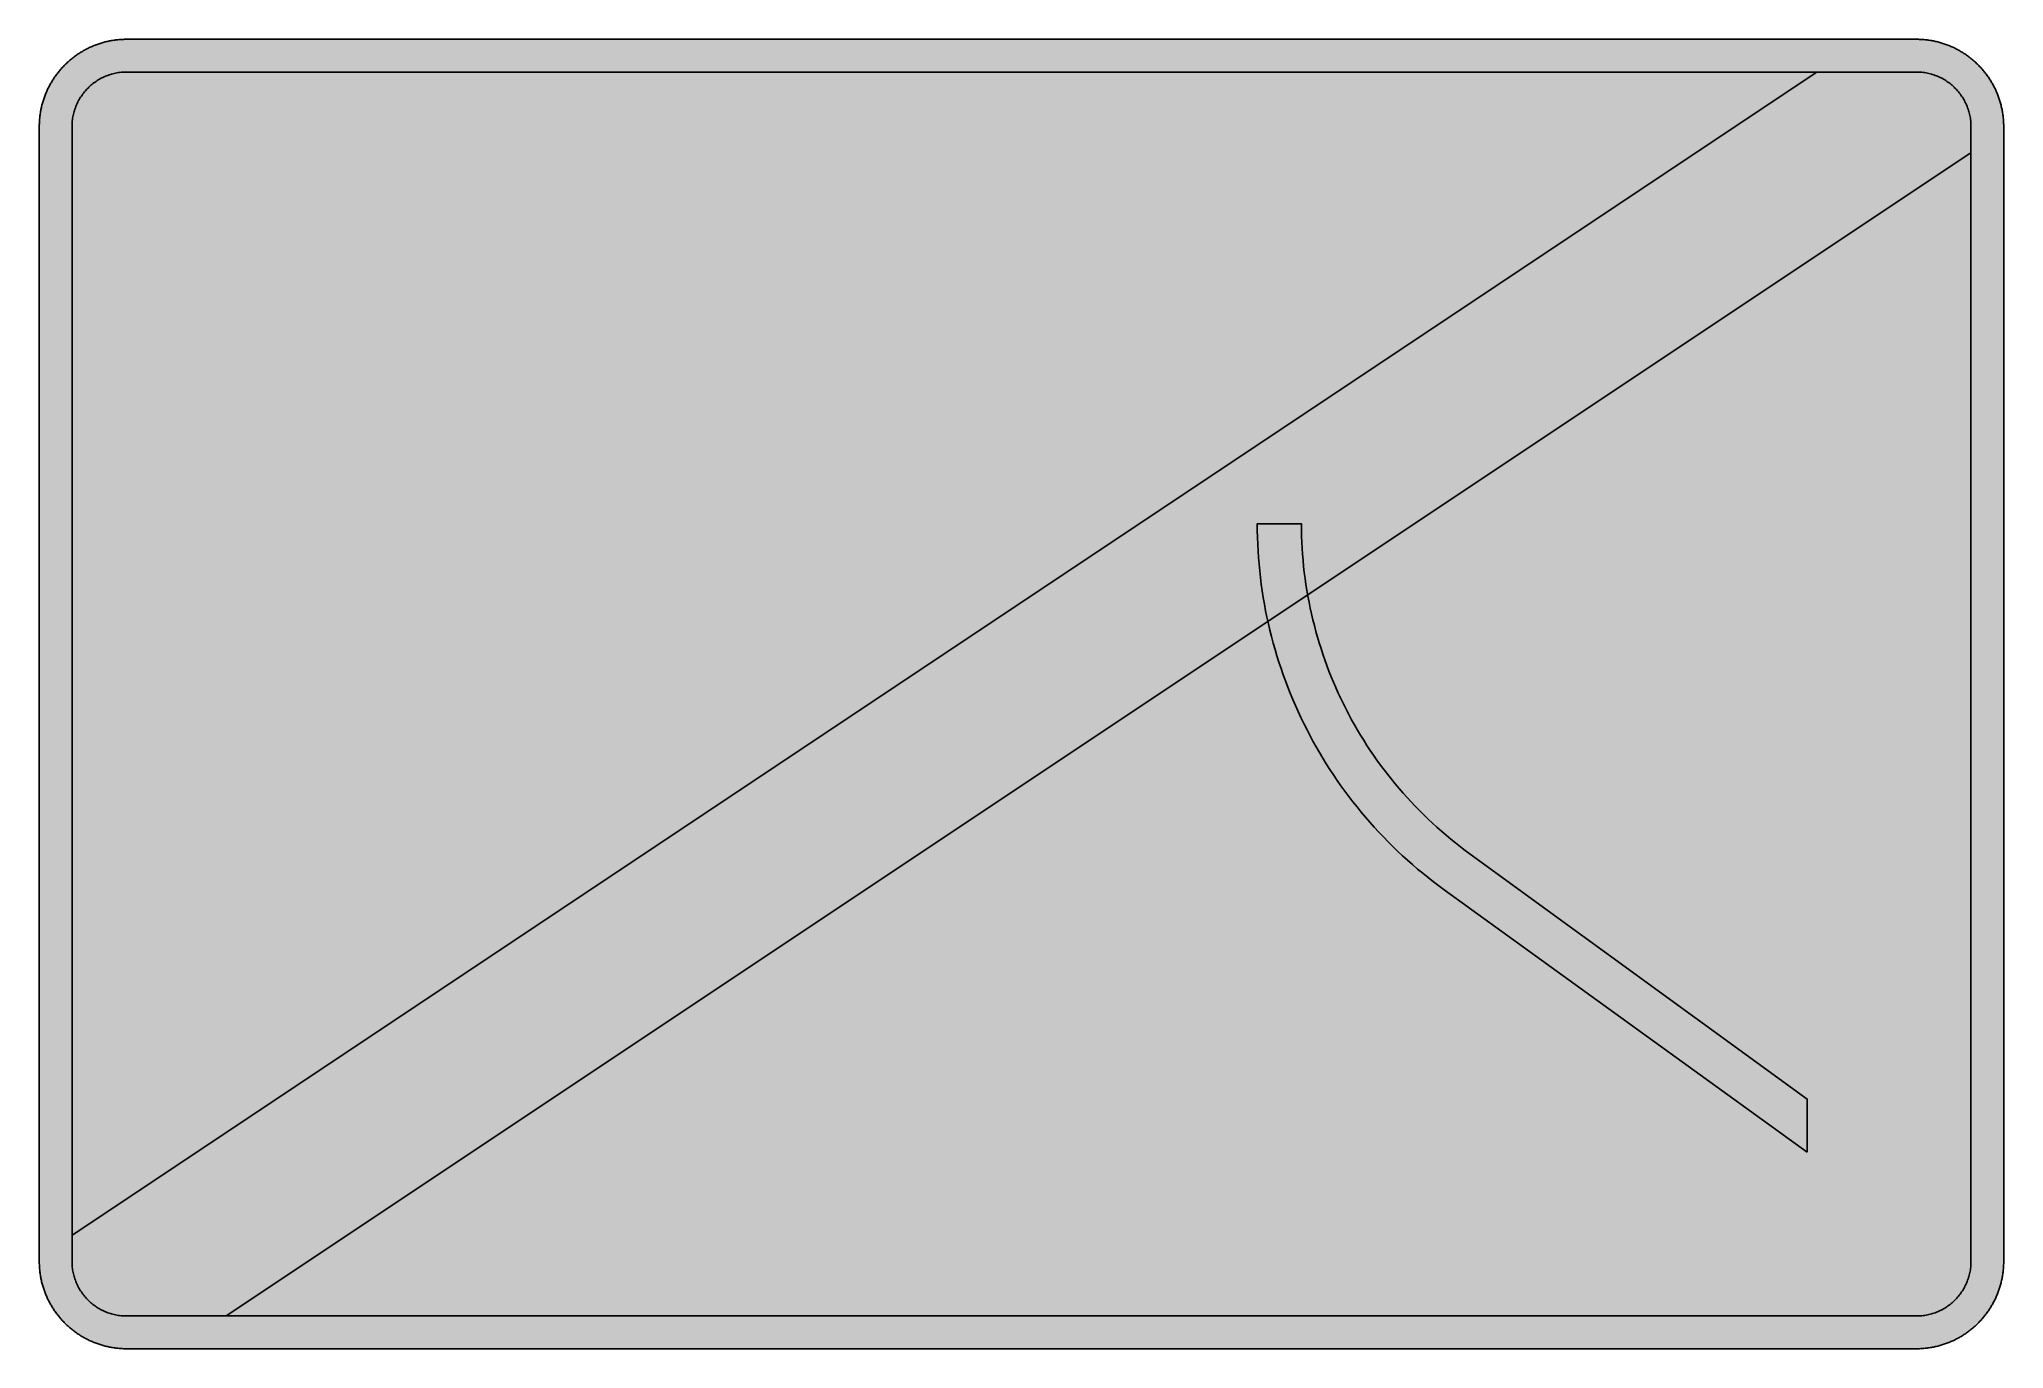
# Model space of a CAD drawing. Header units: millimetres. Extents: x 0 to 318, y 0 to 212.
import ezdxf

# ---------------------------------------------------------------- set-up
doc = ezdxf.new("R2010")
doc.units = ezdxf.units.MM

msp = doc.modelspace()

# ---------------------------------------------------------------- hatches: boundary and pattern name
for color, points in [(254, [(14.1633, 0.0536), (13.9878, 0.0533), (13.8125, 0.0559), (13.6373, 0.061), (13.462, 0.0686), (13.2893, 0.0787), (13.114, 0.0914), (12.9413, 0.1041), (12.7686, 0.1219), (12.5959, 0.1397), (12.4231, 0.16), (12.2504, 0.1829), (12.0777, 0.2057), (11.9075, 0.2337), (11.7373, 0.2616), (11.5672, 0.2921), (11.397, 0.3251), (11.2268, 0.3607), (11.0592, 0.3988), (10.8915, 0.4369), (10.7239, 0.4775), (10.5562, 0.5207), (10.3886, 0.5664), (10.2235, 0.6121), (10.0584, 0.6629), (9.8933, 0.7137), (9.7307, 0.7671), (9.5682, 0.8204), (9.4056, 0.8788), (9.2431, 0.9373), (9.083, 0.9982), (8.923, 1.0617), (8.763, 1.1252), (8.6055, 1.1938), (8.4455, 1.2624), (8.2906, 1.331), (8.1331, 1.4046), (7.9781, 1.4783), (7.8232, 1.5545), (7.6708, 1.6332), (7.5184, 1.7145), (7.366, 1.7958), (7.2161, 1.8796), (7.0663, 1.966), (6.919, 2.0523), (6.7716, 2.1438), (6.6243, 2.2352), (6.4795, 2.3266), (6.3348, 2.4232), (6.19, 2.5197), (6.0477, 2.6187), (5.908, 2.7178), (5.7683, 2.8194), (5.6286, 2.9235), (5.4915, 3.0302), (5.3543, 3.1369), (5.2197, 3.2461), (5.0851, 3.3579), (4.953, 3.4722), (4.8209, 3.5865), (4.6914, 3.7033), (4.5644, 3.8202), (4.4348, 3.9395), (4.3104, 4.0615), (4.1859, 4.1859), (4.0615, 4.3104), (3.9395, 4.4348), (3.8202, 4.5618), (3.7033, 4.6914), (3.5865, 4.8209), (3.4722, 4.953), (3.3579, 5.0851), (3.2487, 5.2197), (3.1369, 5.3543), (3.0302, 5.4915), (2.9235, 5.6286), (2.8194, 5.7683), (2.7178, 5.908), (2.6187, 6.0477), (2.5197, 6.19), (2.4232, 6.3348), (2.3266, 6.477), (2.2352, 6.6243), (2.1438, 6.7691), (2.0523, 6.9164), (1.966, 7.0663), (1.8796, 7.2161), (1.7958, 7.366), (1.7145, 7.5184), (1.6332, 7.6708), (1.5545, 7.8232), (1.4783, 7.9781), (1.4046, 8.1331), (1.331, 8.2906), (1.2598, 8.4455), (1.1913, 8.603), (1.1252, 8.763), (1.0592, 8.923), (0.9982, 9.083), (0.9373, 9.2431), (0.8763, 9.4056), (0.8204, 9.5682), (0.7645, 9.7307), (0.7112, 9.8933), (0.6604, 10.0584), (0.6121, 10.2235), (0.5639, 10.3911), (0.5207, 10.5562), (0.4775, 10.7239), (0.4343, 10.8915), (0.3962, 11.0592), (0.3607, 11.2268), (0.3251, 11.397), (0.2921, 11.5672), (0.2616, 11.7373), (0.2311, 11.9075), (0.2057, 12.0802), (0.1803, 12.2504), (0.1575, 12.4231), (0.1372, 12.5959), (0.1194, 12.7686), (0.1041, 12.9413), (0.0889, 13.1166), (0.0787, 13.2893), (0.0686, 13.4645), (0.061, 13.6373), (0.0559, 13.8125), (0.0508, 13.9878), (0.0508, 14.163), (0.0522, 197.6092), (0.0508, 197.7822), (0.0559, 197.9574), (0.061, 198.1327), (0.0686, 198.308), (0.0787, 198.4807), (0.0889, 198.6559), (0.1041, 198.8287), (0.1194, 199.0014), (0.1372, 199.1741), (0.1575, 199.3468), (0.1803, 199.5195), (0.2057, 199.6923), (0.2311, 199.8624), (0.2616, 200.0326), (0.2921, 200.2028), (0.3251, 200.373), (0.3607, 200.5432), (0.3962, 200.7108), (0.4343, 200.8784), (0.4775, 201.0461), (0.5207, 201.2137), (0.5639, 201.3814), (0.6121, 201.5465), (0.6604, 201.7116), (0.7112, 201.8767), (0.7645, 202.0392), (0.8204, 202.2018), (0.8763, 202.3643), (0.9373, 202.5269), (0.9982, 202.6869), (1.0592, 202.8469), (1.1252, 203.007), (1.1913, 203.1644), (1.2598, 203.3245), (1.331, 203.4794), (1.4046, 203.6369), (1.4783, 203.7918), (1.5545, 203.9468), (1.6332, 204.0992), (1.7145, 204.2516), (1.7958, 204.404), (1.8796, 204.5538), (1.966, 204.7037), (2.0523, 204.851), (2.1438, 204.9983), (2.2352, 205.1456), (2.3266, 205.2904), (2.4232, 205.4352), (2.5197, 205.58), (2.6187, 205.7222), (2.7178, 205.8619), (2.8194, 206.0016), (2.9235, 206.1413), (3.0302, 206.2785), (3.1369, 206.4156), (3.2487, 206.5503), (3.3579, 206.6849), (3.4722, 206.817), (3.5865, 206.949), (3.7033, 207.0786), (3.8202, 207.2056), (3.9395, 207.3351), (4.0615, 207.4596), (4.1859, 207.584), (4.3104, 207.7085), (4.4348, 207.8304), (4.5644, 207.9498), (4.6914, 208.0666), (4.8209, 208.1835), (4.953, 208.2978), (5.0851, 208.4121), (5.2197, 208.5213), (5.3543, 208.6331), (5.4915, 208.7397), (5.6286, 208.8464), (5.7683, 208.9506), (5.908, 209.0522), (6.0477, 209.1512), (6.19, 209.2503), (6.3348, 209.3468), (6.4795, 209.4433), (6.6243, 209.5348), (6.7716, 209.6262), (6.919, 209.7176), (7.0663, 209.804), (7.2161, 209.8904), (7.366, 209.9742), (7.5184, 210.0555), (7.6708, 210.1367), (7.8232, 210.2155), (7.9781, 210.2917), (8.1331, 210.3653), (8.2906, 210.439), (8.4455, 210.5101), (8.6055, 210.5787), (8.763, 210.6447), (8.923, 210.7108), (9.083, 210.7717), (9.2431, 210.8327), (9.4056, 210.8937), (9.5682, 210.9495), (9.7307, 211.0054), (9.8933, 211.0588), (10.0584, 211.1096), (10.2235, 211.1578), (10.3886, 211.2061), (10.5562, 211.2493), (10.7239, 211.2924), (10.8915, 211.3356), (11.0592, 211.3737), (11.2268, 211.4093), (11.397, 211.4448), (11.5672, 211.4779), (11.7373, 211.5083), (11.9075, 211.5388), (12.0777, 211.5642), (12.2504, 211.5896), (12.4231, 211.6125), (12.5959, 211.6328), (12.7686, 211.6506), (12.9413, 211.6658), (13.114, 211.6811), (13.2893, 211.6912), (13.462, 211.7014), (13.6373, 211.709), (13.8125, 211.7141), (13.9878, 211.7192), (14.163, 211.7192), (303.4411, 211.7203), (303.6164, 211.7192), (303.7891, 211.7141), (303.9643, 211.709), (304.1396, 211.7014), (304.3149, 211.6912), (304.4876, 211.6811), (304.6603, 211.6658), (304.8356, 211.6506), (305.0083, 211.6328), (305.181, 211.6125), (305.3512, 211.5896), (305.5239, 211.5642), (305.6941, 211.5388), (305.8668, 211.5083), (306.037, 211.4779), (306.2072, 211.4448), (306.3748, 211.4093), (306.545, 211.3737), (306.7126, 211.3356), (306.8803, 211.2924), (307.0479, 211.2493), (307.213, 211.2061), (307.3781, 211.1578), (307.5432, 211.1096), (307.7083, 211.0588), (307.8734, 211.0054), (308.036, 210.9495), (308.1985, 210.8937), (308.3611, 210.8327), (308.5211, 210.7717), (308.6811, 210.7108), (308.8411, 210.6447), (308.9986, 210.5787), (309.1561, 210.5101), (309.3136, 210.439), (309.4711, 210.3653), (309.626, 210.2917), (309.7784, 210.2155), (309.9333, 210.1367), (310.0857, 210.0555), (310.2381, 209.9742), (310.388, 209.8904), (310.5379, 209.804), (310.6852, 209.7176), (310.8325, 209.6262), (310.9798, 209.5348), (311.1246, 209.4433), (311.2694, 209.3468), (311.4116, 209.2503), (311.5539, 209.1512), (311.6961, 209.0522), (311.8358, 208.9506), (311.9755, 208.8464), (312.1127, 208.7397), (312.2473, 208.6331), (312.3844, 208.5213), (312.5165, 208.4121), (312.6511, 208.2978), (312.7807, 208.1835), (312.9128, 208.0666), (313.0398, 207.9498), (313.1668, 207.8304), (313.2938, 207.7085), (313.4182, 207.584), (313.5427, 207.4596), (313.6621, 207.3351), (313.784, 207.2056), (313.9008, 207.0786), (314.0177, 206.949), (314.132, 206.817), (314.2463, 206.6849), (314.3555, 206.5503), (314.4647, 206.4156), (314.5739, 206.2785), (314.6781, 206.1413), (314.7822, 206.0016), (314.8863, 205.8619), (314.9854, 205.7222), (315.0845, 205.58), (315.181, 205.4352), (315.275, 205.2904), (315.3689, 205.1456), (315.4604, 204.9983), (315.5493, 204.851), (315.6382, 204.7037), (315.7245, 204.5538), (315.8084, 204.404), (315.8896, 204.2516), (315.9684, 204.0992), (316.0471, 203.9468), (316.1233, 203.7918), (316.1995, 203.6369), (316.2706, 203.4794), (316.3418, 203.3245), (316.4103, 203.1644), (316.4764, 203.007), (316.5424, 202.8469), (316.6059, 202.6869), (316.6669, 202.5269), (316.7253, 202.3643), (316.7812, 202.2018), (316.8371, 202.0392), (316.8904, 201.8767), (316.9412, 201.7116), (316.9895, 201.5465), (317.0377, 201.3814), (317.0834, 201.2137), (317.1266, 201.0461), (317.1673, 200.8784), (317.2054, 200.7108), (317.2435, 200.5432), (317.2765, 200.373), (317.3095, 200.2028), (317.34, 200.0326), (317.3705, 199.8624), (317.3959, 199.6923), (317.4213, 199.5195), (317.4441, 199.3468), (317.4644, 199.1741), (317.4822, 199.0014), (317.4975, 198.8287), (317.5127, 198.6559), (317.5229, 198.4807), (317.533, 198.308), (317.5406, 198.1327), (317.5457, 197.9574), (317.5508, 197.7822), (317.5508, 197.6069), (317.5522, 14.1647), (317.5508, 13.9878), (317.5457, 13.8125), (317.5406, 13.6373), (317.533, 13.4645), (317.5229, 13.2893), (317.5127, 13.1166), (317.4975, 12.9413), (317.4822, 12.7686), (317.4644, 12.5959), (317.4441, 12.4231), (317.4213, 12.2504), (317.3959, 12.0802), (317.3705, 11.9075), (317.34, 11.7373), (317.3095, 11.5672), (317.2765, 11.397), (317.2435, 11.2268), (317.2054, 11.0592), (317.1673, 10.8915), (317.1266, 10.7239), (317.0834, 10.5562), (317.0377, 10.3911), (316.9895, 10.2235), (316.9412, 10.0584), (316.8904, 9.8933), (316.8371, 9.7307), (316.7812, 9.5682), (316.7253, 9.4056), (316.6669, 9.2431), (316.6059, 9.083), (316.5424, 8.923), (316.4764, 8.763), (316.4103, 8.603), (316.3418, 8.4455), (316.2706, 8.2906), (316.1995, 8.1331), (316.1233, 7.9781), (316.0471, 7.8232), (315.9684, 7.6708), (315.8896, 7.5184), (315.8084, 7.366), (315.7245, 7.2161), (315.6382, 7.0663), (315.5493, 6.9164), (315.4604, 6.7691), (315.3689, 6.6243), (315.275, 6.477), (315.181, 6.3348), (315.0845, 6.19), (314.9854, 6.0477), (314.8863, 5.908), (314.7822, 5.7683), (314.6781, 5.6286), (314.5739, 5.4915), (314.4647, 5.3543), (314.3555, 5.2197), (314.2463, 5.0851), (314.132, 4.953), (314.0177, 4.8209), (313.9008, 4.6914), (313.784, 4.5618), (313.6621, 4.4348), (313.5427, 4.3104), (313.4182, 4.1859), (313.2938, 4.0615), (313.1668, 3.9395), (313.0398, 3.8202), (312.9128, 3.7033), (312.7807, 3.5865), (312.6511, 3.4722), (312.5165, 3.3579), (312.3844, 3.2461), (312.2473, 3.1369), (312.1127, 3.0302), (311.9755, 2.9235), (311.8358, 2.8194), (311.6961, 2.7178), (311.5539, 2.6187), (311.4116, 2.5197), (311.2694, 2.4232), (311.1246, 2.3266), (310.9798, 2.2352), (310.8325, 2.1438), (310.6852, 2.0523), (310.5379, 1.966), (310.388, 1.8796), (310.2381, 1.7958), (310.0857, 1.7145), (309.9333, 1.6332), (309.7784, 1.5545), (309.626, 1.4783), (309.4711, 1.4046), (309.3136, 1.331), (309.1561, 1.2624), (308.9986, 1.1938), (308.8411, 1.1252), (308.6811, 1.0617), (308.5211, 0.9982), (308.3611, 0.9373), (308.1985, 0.8788), (308.036, 0.8204), (307.8734, 0.7671), (307.7083, 0.7137), (307.5432, 0.6629), (307.3781, 0.6121), (307.213, 0.5664), (307.0479, 0.5207), (306.8803, 0.4775), (306.7126, 0.4369), (306.545, 0.3988), (306.3748, 0.3607), (306.2072, 0.3251), (306.037, 0.2921), (305.8668, 0.2616), (305.6941, 0.2337), (305.5239, 0.2057), (305.3512, 0.1829), (305.181, 0.16), (305.0083, 0.1397), (304.8356, 0.1219), (304.6603, 0.1041), (304.4876, 0.0914), (304.3149, 0.0787), (304.1396, 0.0686), (303.9643, 0.061), (303.7891, 0.0559), (303.6164, 0.0533), (303.4411, 0.0533)]), (144, [(14.1633, 5.3453), (13.9344, 5.3467), (13.7084, 5.3543), (13.4849, 5.3696), (13.2613, 5.3899), (13.0378, 5.4153), (12.8194, 5.4458), (12.6009, 5.4813), (12.385, 5.522), (12.1717, 5.5702), (11.9583, 5.621), (11.7475, 5.6794), (11.5392, 5.7404), (11.3335, 5.8064), (11.1303, 5.8801), (10.9296, 5.9563), (10.729, 6.0376), (10.5334, 6.1239), (10.3378, 6.2128), (10.1473, 6.3094), (9.9593, 6.4084), (9.7714, 6.5126), (9.5885, 6.6218), (9.4082, 6.7335), (9.2304, 6.8504), (9.0576, 6.9698), (8.8849, 7.0968), (8.7173, 7.2238), (8.5522, 7.3584), (8.3896, 7.4955), (8.2321, 7.6352), (8.0772, 7.78), (7.9273, 7.9273), (7.7775, 8.0772), (7.6352, 8.2321), (7.493, 8.3922), (7.3558, 8.5522), (7.2238, 8.7173), (7.0942, 8.8875), (6.9698, 9.0576), (6.8504, 9.2329), (6.7335, 9.4107), (6.6192, 9.591), (6.5126, 9.7739), (6.4084, 9.9593), (6.3068, 10.1473), (6.2128, 10.3403), (6.1214, 10.5334), (6.035, 10.7315), (5.9538, 10.9296), (5.8776, 11.1303), (5.8064, 11.3335), (5.7404, 11.5418), (5.6769, 11.75), (5.621, 11.9583), (5.5677, 12.1717), (5.522, 12.385), (5.4813, 12.6009), (5.4432, 12.8194), (5.4127, 13.0404), (5.3873, 13.2613), (5.3696, 13.4849), (5.3543, 13.7084), (5.3467, 13.937), (5.3416, 14.163), (5.3439, 197.6092), (5.3467, 197.8355), (5.3543, 198.0616), (5.3696, 198.2851), (5.3873, 198.5086), (5.4127, 198.7321), (5.4432, 198.9506), (5.4813, 199.169), (5.522, 199.3849), (5.5677, 199.5983), (5.621, 199.8116), (5.6769, 200.0225), (5.7404, 200.2307), (5.8064, 200.4365), (5.8776, 200.6397), (5.9538, 200.8403), (6.035, 201.041), (6.1214, 201.2366), (6.2128, 201.4322), (6.3068, 201.6227), (6.4084, 201.8106), (6.5126, 201.9986), (6.6192, 202.1815), (6.7335, 202.3618), (6.8504, 202.5396), (6.9698, 202.7123), (7.0942, 202.885), (7.2238, 203.0527), (7.3558, 203.2178), (7.493, 203.3803), (7.6352, 203.5378), (7.7775, 203.6928), (7.9273, 203.8426), (8.0772, 203.9925), (8.2321, 204.1347), (8.3896, 204.277), (8.5522, 204.4141), (8.7173, 204.5462), (8.8849, 204.6757), (9.0576, 204.8002), (9.2304, 204.9196), (9.4082, 205.0364), (9.5885, 205.1507), (9.7714, 205.2574), (9.9593, 205.3615), (10.1473, 205.4631), (10.3378, 205.5571), (10.5334, 205.6486), (10.729, 205.7349), (10.9296, 205.8162), (11.1303, 205.8924), (11.3335, 205.9635), (11.5392, 206.0296), (11.7475, 206.0931), (11.9583, 206.1489), (12.1717, 206.2023), (12.385, 206.248), (12.6009, 206.2886), (12.8194, 206.3267), (13.0378, 206.3572), (13.2613, 206.3826), (13.4849, 206.4004), (13.7084, 206.4156), (13.9344, 206.4233), (14.163, 206.4283), (303.4411, 206.4286), (303.6672, 206.4233), (303.8932, 206.4156), (304.1193, 206.4004), (304.3428, 206.3826), (304.5638, 206.3572), (304.7822, 206.3267), (305.0007, 206.2886), (305.2166, 206.248), (305.4325, 206.2023), (305.6433, 206.1489), (305.8541, 206.0931), (306.0624, 206.0296), (306.2681, 205.9635), (306.4713, 205.8924), (306.6745, 205.8162), (306.8726, 205.7349), (307.0708, 205.6486), (307.2638, 205.5571), (307.4543, 205.4631), (307.6448, 205.3615), (307.8302, 205.2574), (308.0131, 205.1507), (308.1934, 205.0364), (308.3712, 204.9196), (308.5465, 204.8002), (308.7167, 204.6757), (308.8843, 204.5462), (309.0494, 204.4141), (309.212, 204.277), (309.3695, 204.1347), (309.5244, 203.9925), (309.6768, 203.8426), (309.8241, 203.6928), (309.9689, 203.5378), (310.1086, 203.3803), (310.2458, 203.2178), (310.3778, 203.0527), (310.5074, 202.885), (310.6318, 202.7123), (310.7538, 202.5396), (310.8706, 202.3618), (310.9824, 202.1815), (311.0916, 201.9986), (311.1957, 201.8106), (311.2948, 201.6227), (311.3888, 201.4322), (311.4802, 201.2366), (311.5666, 201.041), (311.6478, 200.8403), (311.724, 200.6397), (311.7952, 200.4365), (311.8637, 200.2307), (311.9247, 200.0225), (311.9806, 199.8116), (312.0339, 199.5983), (312.0796, 199.3849), (312.1203, 199.169), (312.1584, 198.9506), (312.1889, 198.7321), (312.2143, 198.5086), (312.2346, 198.2851), (312.2473, 198.0616), (312.2574, 197.8355), (312.26, 197.6069), (312.2605, 14.1647), (312.2574, 13.937), (312.2473, 13.7084), (312.2346, 13.4849), (312.2143, 13.2613), (312.1889, 13.0404), (312.1584, 12.8194), (312.1203, 12.6009), (312.0796, 12.385), (312.0339, 12.1717), (311.9806, 11.9583), (311.9247, 11.75), (311.8637, 11.5418), (311.7952, 11.3335), (311.724, 11.1303), (311.6478, 10.9296), (311.5666, 10.7315), (311.4802, 10.5334), (311.3888, 10.3403), (311.2948, 10.1473), (311.1957, 9.9593), (311.0916, 9.7739), (310.9824, 9.591), (310.8706, 9.4107), (310.7538, 9.2329), (310.6318, 9.0576), (310.5074, 8.8875), (310.3778, 8.7173), (310.2458, 8.5522), (310.1086, 8.3922), (309.9689, 8.2321), (309.8241, 8.0772), (309.6768, 7.9273), (309.5244, 7.78), (309.3695, 7.6352), (309.212, 7.4955), (309.0494, 7.3584), (308.8843, 7.2238), (308.7167, 7.0968), (308.5465, 6.9698), (308.3712, 6.8504), (308.1934, 6.7335), (308.0131, 6.6218), (307.8302, 6.5126), (307.6448, 6.4084), (307.4543, 6.3094), (307.2638, 6.2128), (307.0708, 6.1239), (306.8726, 6.0376), (306.6745, 5.9563), (306.4713, 5.8801), (306.2681, 5.8064), (306.0624, 5.7404), (305.8541, 5.6794), (305.6433, 5.621), (305.4325, 5.5702), (305.2166, 5.522), (305.0007, 5.4813), (304.7822, 5.4458), (304.5638, 5.4153), (304.3428, 5.3899), (304.1193, 5.3696), (303.8932, 5.3543), (303.6672, 5.3467), (303.4411, 5.3442)]), (22, [(5.3439, 18.4199), (5.3439, 14.1647), (5.3467, 13.937), (5.3543, 13.7084), (5.3696, 13.4849), (5.3873, 13.2613), (5.4127, 13.0404), (5.4432, 12.8194), (5.4813, 12.6009), (5.522, 12.385), (5.5677, 12.1717), (5.621, 11.9583), (5.6769, 11.75), (5.7404, 11.5418), (5.8064, 11.3335), (5.8776, 11.1303), (5.9538, 10.9296), (6.035, 10.7315), (6.1214, 10.5334), (6.2128, 10.3403), (6.3068, 10.1473), (6.4084, 9.9593), (6.5126, 9.7739), (6.6192, 9.591), (6.7335, 9.4107), (6.8504, 9.2329), (6.9698, 9.0576), (7.0942, 8.8875), (7.2238, 8.7173), (7.3558, 8.5522), (7.493, 8.3922), (7.6352, 8.2321), (7.7775, 8.0772), (7.9273, 7.9273), (8.0772, 7.78), (8.2321, 7.6352), (8.3896, 7.4955), (8.5522, 7.3584), (8.7173, 7.2238), (8.8849, 7.0968), (9.0576, 6.9698), (9.2304, 6.8504), (9.4082, 6.7335), (9.5885, 6.6218), (9.7714, 6.5126), (9.9593, 6.4084), (10.1473, 6.3094), (10.3378, 6.2128), (10.5334, 6.1239), (10.729, 6.0376), (10.9296, 5.9563), (11.1303, 5.8801), (11.3335, 5.8064), (11.5392, 5.7404), (11.7475, 5.6794), (11.9583, 5.621), (12.1717, 5.5702), (12.385, 5.522), (12.6009, 5.4813), (12.8194, 5.4458), (13.0378, 5.4153), (13.2613, 5.3899), (13.4849, 5.3696), (13.7084, 5.3543), (13.9344, 5.3467), (14.163, 5.3442), (30.2493, 5.3453), (312.2605, 193.3522), (312.2605, 197.6092), (312.2574, 197.8355), (312.2473, 198.0616), (312.2346, 198.2851), (312.2143, 198.5086), (312.1889, 198.7321), (312.1584, 198.9506), (312.1203, 199.169), (312.0796, 199.3849), (312.0339, 199.5983), (311.9806, 199.8116), (311.9247, 200.0225), (311.8637, 200.2307), (311.7952, 200.4365), (311.724, 200.6397), (311.6478, 200.8403), (311.5666, 201.041), (311.4802, 201.2366), (311.3888, 201.4322), (311.2948, 201.6227), (311.1957, 201.8106), (311.0916, 201.9986), (310.9824, 202.1815), (310.8706, 202.3618), (310.7538, 202.5396), (310.6318, 202.7123), (310.5074, 202.885), (310.3778, 203.0527), (310.2458, 203.2178), (310.1086, 203.3803), (309.9689, 203.5378), (309.8241, 203.6928), (309.6768, 203.8426), (309.5244, 203.9925), (309.3695, 204.1347), (309.212, 204.277), (309.0494, 204.4141), (308.8843, 204.5462), (308.7167, 204.6757), (308.5465, 204.8002), (308.3712, 204.9196), (308.1934, 205.0364), (308.0131, 205.1507), (307.8302, 205.2574), (307.6448, 205.3615), (307.4543, 205.4631), (307.2638, 205.5571), (307.0708, 205.6486), (306.8726, 205.7349), (306.6745, 205.8162), (306.4713, 205.8924), (306.2681, 205.9635), (306.0624, 206.0296), (305.8541, 206.0931), (305.6433, 206.1489), (305.4325, 206.2023), (305.2166, 206.248), (305.0007, 206.2886), (304.7822, 206.3267), (304.5638, 206.3572), (304.3428, 206.3826), (304.1193, 206.4004), (303.8932, 206.4156), (303.6672, 206.4233), (303.4411, 206.4283), (287.3569, 206.4286)]), (254, [(285.8022, 31.8036), (227.1353, 74.2304), (226.2505, 74.8792), (225.3767, 75.5396), (224.5157, 76.2127), (223.6648, 76.8985), (222.8266, 77.5945), (222.0011, 78.3031), (221.1857, 79.0219), (220.3831, 79.7535), (219.5932, 80.4951), (218.8134, 81.2444), (218.0463, 82.009), (217.2919, 82.7811), (216.5502, 83.5635), (215.8213, 84.3559), (215.105, 85.1586), (214.3989, 85.9714), (213.708, 86.7943), (213.0273, 87.6275), (212.3618, 88.4682), (211.709, 89.3191), (211.0664, 90.1776), (210.439, 91.0463), (209.8243, 91.9226), (209.2249, 92.8065), (208.6356, 93.7006), (208.0616, 94.6023), (207.5002, 95.5116), (206.9516, 96.4311), (206.4182, 97.3557), (205.8975, 98.2878), (205.3895, 99.2302), (204.8967, 100.1776), (204.4167, 101.1326), (203.9518, 102.0928), (203.5023, 103.063), (203.0654, 104.0384), (202.6412, 105.0188), (202.2348, 106.0069), (201.8386, 107.0026), (201.4601, 108.0008), (201.0943, 109.0092), (200.7438, 110.0201), (200.4085, 111.0361), (200.0885, 112.0597), (199.7837, 113.0884), (199.4916, 114.1197), (199.2147, 115.1585), (198.9557, 116.2025), (198.7093, 117.2489), (198.4781, 118.3005), (198.2622, 119.3571), (198.0641, 120.4163), (197.8787, 121.4806), (197.7111, 122.5474), (197.5587, 123.6193), (197.4215, 124.6937), (197.2996, 125.7732), (197.1954, 126.8552), (197.104, 127.9398), (197.0329, 129.0269), (196.9745, 130.1166), (196.9338, 131.2088), (196.9084, 132.3061), (196.9008, 133.4033), (204.046, 133.4036), (204.0509, 132.4127), (204.0738, 131.4247), (204.1119, 130.4392), (204.1627, 129.4562), (204.2287, 128.4732), (204.31, 127.4953), (204.404, 126.5199), (204.5132, 125.5471), (204.6376, 124.5768), (204.7748, 123.6116), (204.9272, 122.6464), (205.0948, 121.6863), (205.2752, 120.7313), (205.4682, 119.7788), (205.6765, 118.8288), (205.8975, 117.8839), (206.1337, 116.9441), (206.3826, 116.0069), (206.6442, 115.0747), (206.9211, 114.1476), (207.2107, 113.2256), (207.5129, 112.3086), (207.8279, 111.3942), (208.1581, 110.4875), (208.501, 109.5858), (208.8566, 108.6866), (209.2249, 107.7976), (209.6059, 106.9111), (209.9996, 106.0298), (210.406, 105.156), (210.8276, 104.2899), (211.2594, 103.4288), (211.7039, 102.5728), (212.1611, 101.7245), (212.631, 100.8812), (213.1111, 100.0481), (213.6064, 99.22), (214.1118, 98.3996), (214.6325, 97.5843), (215.1634, 96.7791), (215.7044, 95.979), (216.2581, 95.189), (216.8246, 94.4067), (217.4037, 93.6295), (217.993, 92.8624), (218.5949, 92.1055), (219.2071, 91.3536), (219.8319, 90.612), (220.4669, 89.8779), (221.1146, 89.154), (221.7725, 88.4377), (222.443, 87.7316), (223.1238, 87.0356), (223.8146, 86.3473), (224.5157, 85.6691), (225.2294, 85.0011), (225.9533, 84.3407), (226.6899, 83.693), (227.4341, 83.0555), (228.1911, 82.4255), (228.9581, 81.8083), (229.7354, 81.1987), (230.5228, 80.6018), (231.3203, 80.0176), (285.8022, 40.3941)])]:
    msp.add_hatch(color=color).paths.add_polyline_path(points)
h = msp.add_hatch(color=254)
h.paths.add_polyline_path([(228.1647, 102.0064), (228.1647, 161.8421), (212.7772, 161.8421), (240.1316, 179.7276), (240.1316, 189.1961), (248.6794, 189.1961), (248.6794, 185.317), (257.2272, 190.9064), (301.6772, 161.8421), (286.2915, 161.8421), (286.2915, 102.0064)])
h.paths.add_polyline_path([(233.2937, 107.134), (233.2937, 166.1167), (257.2272, 185.777), (281.1625, 166.1167), (281.1625, 107.134), (264.0665, 107.134), (264.0665, 132.7792), (250.3897, 132.7792), (250.3897, 107.134)], flags=16)
h.paths.add_polyline_path([(240.1316, 144.7461), (240.1316, 161.8421), (253.8084, 161.8421), (253.8084, 144.7461)], flags=16)
h.paths.add_polyline_path([(260.6477, 144.7461), (260.6477, 161.8421), (274.3246, 161.8421), (274.3246, 144.7461)], flags=16)
h = msp.add_hatch(color=254)
h.paths.add_polyline_path([(109.5897, 160.3911), (109.5883, 160.4391), (109.5883, 160.4874), (109.5908, 160.5356), (109.5934, 160.5813), (109.5934, 160.6296), (109.5985, 160.6779), (109.601, 160.7261), (109.6035, 160.7744), (109.6086, 160.8226), (109.6137, 160.8709), (109.6188, 160.9166), (109.6239, 160.9649), (109.6289, 161.0131), (109.6366, 161.0589), (109.6442, 161.1071), (109.6493, 161.1554), (109.6594, 161.2011), (109.667, 161.2494), (109.6747, 161.2951), (109.6848, 161.3433), (109.695, 161.3891), (109.7051, 161.4348), (109.7153, 161.483), (109.728, 161.5288), (109.7382, 161.5745), (109.7509, 161.6202), (109.7636, 161.6659), (109.7763, 161.7142), (109.789, 161.7599), (109.8042, 161.8031), (109.8194, 161.8488), (109.8321, 161.8945), (109.8499, 161.9402), (109.8652, 161.986), (109.8804, 162.0291), (109.8982, 162.0749), (109.9134, 162.118), (109.9312, 162.1638), (109.949, 162.2069), (109.9693, 162.2527), (109.9871, 162.2958), (110.0074, 162.339), (110.0277, 162.3822), (110.048, 162.4254), (110.0684, 162.4686), (110.0887, 162.5117), (110.109, 162.5549), (110.1319, 162.5981), (110.1547, 162.6387), (110.1776, 162.6819), (110.2004, 162.7226), (110.2233, 162.7657), (110.2487, 162.8064), (110.2741, 162.847), (110.2995, 162.8877), (110.3249, 162.9283), (110.3503, 162.9689), (110.3757, 163.0096), (110.4036, 163.0502), (110.429, 163.0909), (110.457, 163.129), (110.4849, 163.1696), (110.5129, 163.2077), (110.5433, 163.2458), (111.4958, 164.5183), (111.5263, 164.559), (111.5568, 164.5996), (111.5873, 164.6428), (111.6178, 164.6834), (111.6482, 164.7266), (111.6787, 164.7698), (111.7092, 164.8104), (111.7397, 164.8536), (111.7702, 164.8968), (111.7981, 164.94), (111.8286, 164.9806), (111.8591, 165.0238), (111.887, 165.067), (111.9175, 165.1102), (111.9454, 165.1533), (111.9734, 165.1965), (112.0038, 165.2397), (112.0318, 165.2829), (112.0597, 165.3286), (112.0877, 165.3718), (112.1156, 165.415), (112.1435, 165.4581), (112.1715, 165.5039), (112.1994, 165.547), (112.2274, 165.5902), (112.2528, 165.6359), (112.2807, 165.6791), (112.3086, 165.7248), (112.334, 165.768), (112.362, 165.8137), (112.3874, 165.8595), (112.4128, 165.9026), (112.4407, 165.9484), (112.4661, 165.9941), (112.4915, 166.0398), (112.5169, 166.083), (112.5423, 166.1287), (112.5677, 166.1744), (112.5931, 166.2201), (112.6185, 166.2659), (112.6414, 166.3116), (112.6668, 166.3573), (112.6922, 166.403), (112.715, 166.4487), (112.7404, 166.4945), (112.7633, 166.5427), (112.7862, 166.5884), (112.8116, 166.6342), (112.8344, 166.6799), (112.8573, 166.7281), (112.8801, 166.7739), (112.903, 166.8196), (112.9259, 166.8678), (112.9487, 166.9136), (112.9716, 166.9618), (112.9919, 167.0075), (113.0148, 167.0558), (113.0376, 167.1015), (113.0579, 167.1498), (113.0808, 167.198), (113.1011, 167.2438), (113.124, 167.292), (113.1443, 167.3403), (113.1646, 167.386), (119.4456, 181.8181), (119.474, 181.8843), (119.5045, 181.9504), (119.5375, 182.0164), (119.5705, 182.0824), (119.6061, 182.1459), (119.6416, 182.2094), (119.6797, 182.2729), (119.7178, 182.3339), (119.7559, 182.3974), (119.7966, 182.4558), (119.8372, 182.5168), (119.8778, 182.5752), (119.921, 182.6336), (119.9667, 182.6895), (120.0099, 182.7454), (120.0556, 182.8013), (120.1039, 182.8546), (120.1522, 182.9079), (120.2004, 182.9613), (120.2487, 183.0121), (120.2995, 183.0629), (120.3503, 183.1111), (120.4036, 183.1594), (120.457, 183.2077), (120.5103, 183.2559), (120.5636, 183.2991), (120.6195, 183.3448), (120.6754, 183.388), (120.7313, 183.4312), (120.7897, 183.4718), (120.8481, 183.5125), (120.9065, 183.5531), (120.9675, 183.5912), (121.0285, 183.6293), (121.0894, 183.6649), (121.1504, 183.7004), (121.2113, 183.7334), (121.2748, 183.7665), (121.3383, 183.7995), (121.4044, 183.83), (121.4679, 183.8579), (121.5339, 183.8884), (121.6, 183.9138), (121.666, 183.9417), (121.732, 183.9646), (121.8006, 183.99), (121.8667, 184.0128), (121.9352, 184.0332), (122.0038, 184.0535), (122.0749, 184.0713), (122.1435, 184.089), (122.2146, 184.1068), (122.2858, 184.1221), (122.3543, 184.1348), (122.428, 184.1475), (122.4991, 184.1602), (122.5702, 184.1703), (122.6414, 184.1779), (122.715, 184.1856), (122.7887, 184.1906), (122.8623, 184.1957), (122.9335, 184.2008), (123.0071, 184.2008), (123.0833, 184.2033), (162.771, 184.2036), (162.8445, 184.2008), (162.9181, 184.2008), (162.9918, 184.1957), (163.0629, 184.1906), (163.1366, 184.1856), (163.2102, 184.1779), (163.2814, 184.1703), (163.355, 184.1602), (163.4261, 184.1475), (163.4973, 184.1348), (163.5684, 184.1221), (163.6395, 184.1068), (163.7081, 184.089), (163.7792, 184.0713), (163.8478, 184.0535), (163.9164, 184.0332), (163.9849, 184.0128), (164.0535, 183.99), (164.1196, 183.9646), (164.1881, 183.9417), (164.2542, 183.9138), (164.3202, 183.8884), (164.3863, 183.8579), (164.4498, 183.83), (164.5133, 183.7995), (164.5768, 183.7665), (164.6403, 183.7334), (164.7038, 183.7004), (164.7647, 183.6649), (164.8257, 183.6293), (164.8866, 183.5912), (164.9451, 183.5531), (165.006, 183.5125), (165.0644, 183.4718), (165.1203, 183.4312), (165.1787, 183.388), (165.2346, 183.3448), (165.2905, 183.2991), (165.3438, 183.2559), (165.3972, 183.2077), (165.4505, 183.1594), (165.5039, 183.1111), (165.5547, 183.0629), (165.6055, 183.0121), (165.6537, 182.9613), (165.702, 182.9079), (165.7502, 182.8546), (165.7985, 182.8013), (165.8442, 182.7454), (165.8874, 182.6895), (165.9331, 182.6336), (165.9763, 182.5752), (166.0169, 182.5168), (166.0576, 182.4558), (166.0982, 182.3974), (166.1363, 182.3339), (166.1744, 182.2729), (166.2125, 182.2094), (166.2481, 182.1459), (166.2811, 182.0824), (166.3167, 182.0164), (166.3471, 181.9504), (166.3802, 181.8843), (166.4081, 181.8157), (172.6904, 167.3885), (172.7098, 167.3403), (172.7302, 167.292), (172.753, 167.2438), (172.7733, 167.198), (172.7962, 167.1498), (172.8165, 167.1015), (172.8394, 167.0558), (172.8597, 167.0075), (172.8826, 166.9618), (172.9054, 166.9136), (172.9283, 166.8678), (172.9511, 166.8196), (172.974, 166.7739), (172.9969, 166.7281), (173.0197, 166.6799), (173.0426, 166.6342), (173.0654, 166.5884), (173.0908, 166.5427), (173.1137, 166.4945), (173.1391, 166.4487), (173.162, 166.403), (173.1874, 166.3573), (173.2102, 166.3116), (173.2356, 166.2659), (173.261, 166.2201), (173.2864, 166.1744), (173.3118, 166.1287), (173.3372, 166.083), (173.3626, 166.0398), (173.388, 165.9941), (173.4134, 165.9484), (173.4388, 165.9026), (173.4668, 165.8595), (173.4922, 165.8137), (173.5201, 165.768), (173.5455, 165.7248), (173.5734, 165.6791), (173.5988, 165.6359), (173.6268, 165.5902), (173.6547, 165.547), (173.6827, 165.5039), (173.7106, 165.4581), (173.7385, 165.415), (173.7665, 165.3718), (173.7944, 165.3286), (173.8224, 165.2829), (173.8503, 165.2397), (173.8782, 165.1965), (173.9087, 165.1533), (173.9367, 165.1102), (173.9671, 165.067), (173.9951, 165.0238), (174.0256, 164.9806), (174.0535, 164.94), (174.084, 164.8968), (174.1145, 164.8536), (174.1449, 164.8104), (174.1754, 164.7698), (174.2059, 164.7266), (174.2364, 164.6834), (174.2669, 164.6428), (174.2973, 164.5996), (174.3278, 164.559), (174.3583, 164.5158), (175.3126, 163.2476), (175.3413, 163.2077), (175.3692, 163.1696), (175.3972, 163.129), (175.4251, 163.0909), (175.4505, 163.0502), (175.4784, 163.0096), (175.5038, 162.9689), (175.5292, 162.9283), (175.5546, 162.8877), (175.58, 162.847), (175.6054, 162.8064), (175.6283, 162.7657), (175.6537, 162.7226), (175.6766, 162.6819), (175.6994, 162.6387), (175.7223, 162.5981), (175.7426, 162.5549), (175.7655, 162.5117), (175.7858, 162.4686), (175.8061, 162.4254), (175.8264, 162.3822), (175.8467, 162.339), (175.8645, 162.2958), (175.8848, 162.2527), (175.9026, 162.2069), (175.9204, 162.1638), (175.9382, 162.118), (175.956, 162.0749), (175.9712, 162.0291), (175.989, 161.986), (176.0042, 161.9402), (176.0195, 161.8945), (176.0347, 161.8488), (176.0474, 161.8031), (176.0626, 161.7599), (176.0753, 161.7142), (176.088, 161.6659), (176.1007, 161.6202), (176.1134, 161.5745), (176.1261, 161.5288), (176.1363, 161.483), (176.1465, 161.4348), (176.1566, 161.3891), (176.1668, 161.3433), (176.1769, 161.2951), (176.1846, 161.2494), (176.1947, 161.2011), (176.2023, 161.1554), (176.21, 161.1071), (176.215, 161.0589), (176.2227, 161.0131), (176.2277, 160.9649), (176.2354, 160.9166), (176.2404, 160.8709), (176.243, 160.8226), (176.2481, 160.7744), (176.2506, 160.7261), (176.2557, 160.6779), (176.2582, 160.6296), (176.2608, 160.5813), (176.2608, 160.5356), (176.2633, 160.4874), (176.2633, 160.4391), (176.2633, 160.3908), (176.2647, 150.0724), (176.2633, 149.9692), (176.2582, 149.8676), (176.2531, 149.766), (176.243, 149.6644), (176.2328, 149.5654), (176.2176, 149.4663), (176.2023, 149.3672), (176.182, 149.2707), (176.1617, 149.1742), (176.1388, 149.0802), (176.1134, 148.9837), (176.0855, 148.8897), (176.055, 148.7983), (176.022, 148.7068), (175.989, 148.6154), (175.9509, 148.5265), (175.9128, 148.4376), (175.8721, 148.3512), (175.829, 148.2649), (175.7858, 148.1785), (175.7375, 148.0947), (175.6893, 148.0134), (175.6385, 147.9321), (175.5851, 147.8509), (175.5318, 147.7721), (175.4759, 147.6959), (175.4175, 147.6197), (175.3565, 147.5461), (175.2956, 147.4724), (175.2321, 147.4013), (175.1686, 147.3327), (175.1025, 147.2641), (175.0339, 147.1981), (174.9628, 147.132), (174.8917, 147.0711), (174.8206, 147.0076), (174.7444, 146.9492), (174.6707, 146.8907), (174.592, 146.8349), (174.5132, 146.779), (174.4345, 146.7282), (174.3532, 146.6774), (174.2694, 146.6291), (174.1856, 146.5809), (174.1018, 146.5377), (174.0154, 146.4945), (173.929, 146.4539), (173.8401, 146.4132), (173.7512, 146.3777), (173.6598, 146.3421), (173.5684, 146.3116), (173.4744, 146.2811), (173.3804, 146.2532), (173.2864, 146.2278), (173.1924, 146.2049), (173.0959, 146.1821), (172.9969, 146.1643), (172.9003, 146.1491), (172.8013, 146.1338), (172.6997, 146.1237), (172.6006, 146.1135), (172.499, 146.1084), (172.3974, 146.1033), (172.2958, 146.1033), (113.5585, 146.1036), (113.4542, 146.1033), (113.3526, 146.1084), (113.251, 146.1135), (113.1519, 146.1237), (113.0529, 146.1338), (112.9538, 146.1491), (112.8547, 146.1643), (112.7582, 146.1821), (112.6617, 146.2049), (112.5652, 146.2278), (112.4712, 146.2532), (112.3772, 146.2811), (112.2858, 146.3116), (112.1918, 146.3421), (112.1029, 146.3777), (112.014, 146.4132), (111.9251, 146.4539), (111.8362, 146.4945), (111.7498, 146.5377), (111.666, 146.5809), (111.5822, 146.6291), (111.5009, 146.6774), (111.4196, 146.7282), (111.3384, 146.779), (111.2596, 146.8349), (111.1834, 146.8907), (111.1072, 146.9492), (111.0336, 147.0076), (110.9599, 147.0711), (110.8888, 147.132), (110.8202, 147.1981), (110.7516, 147.2641), (110.6856, 147.3327), (110.6195, 147.4013), (110.556, 147.4724), (110.4951, 147.5461), (110.4341, 147.6197), (110.3782, 147.6959), (110.3198, 147.7721), (110.2665, 147.8509), (110.2131, 147.9321), (110.1623, 148.0134), (110.1141, 148.0947), (110.0684, 148.1785), (110.0226, 148.2649), (109.9795, 148.3512), (109.9388, 148.4376), (109.9007, 148.5265), (109.8626, 148.6154), (109.8296, 148.7068), (109.7966, 148.7983), (109.7661, 148.8897), (109.7382, 148.9837), (109.7128, 149.0802), (109.6899, 149.1742), (109.6696, 149.2707), (109.6493, 149.3672), (109.634, 149.4663), (109.6213, 149.5654), (109.6086, 149.6644), (109.601, 149.766), (109.5934, 149.8676), (109.5908, 149.9692), (109.5883, 150.0708)])
h.paths.add_polyline_path([(117.1303, 166.7411), (122.5875, 179.2799), (122.5982, 179.3062), (122.6109, 179.3316), (122.6236, 179.3596), (122.6363, 179.385), (122.6515, 179.4104), (122.6642, 179.4358), (122.6795, 179.4612), (122.6947, 179.4866), (122.7099, 179.5094), (122.7277, 179.5348), (122.743, 179.5577), (122.7607, 179.5831), (122.7785, 179.6059), (122.7938, 179.6288), (122.8141, 179.6517), (122.8319, 179.672), (122.8496, 179.6948), (122.87, 179.7152), (122.8877, 179.7355), (122.9081, 179.7583), (122.9284, 179.7761), (122.9487, 179.7964), (122.969, 179.8168), (122.9919, 179.8345), (123.0122, 179.8549), (123.0351, 179.8726), (123.0554, 179.8904), (123.0782, 179.9082), (123.1011, 179.926), (123.124, 179.9412), (123.1494, 179.959), (123.1722, 179.9742), (123.1951, 179.9895), (123.2205, 180.0047), (123.2433, 180.0174), (123.2687, 180.0327), (123.2941, 180.0454), (123.3195, 180.0581), (123.3449, 180.0733), (123.3703, 180.0835), (123.3957, 180.0962), (123.4237, 180.1063), (123.4491, 180.119), (123.4745, 180.1292), (123.5024, 180.1393), (123.5304, 180.1495), (123.5558, 180.1571), (123.5837, 180.1647), (123.6116, 180.1749), (123.6396, 180.1825), (123.6675, 180.1876), (123.6955, 180.1952), (123.7234, 180.2003), (123.7513, 180.2079), (123.7793, 180.213), (123.8098, 180.2155), (123.8377, 180.2206), (123.8656, 180.2232), (123.8961, 180.2257), (123.9241, 180.2282), (123.9545, 180.2308), (123.9825, 180.2333), (124.013, 180.2333), (124.0434, 180.2333), (161.8121, 180.2349), (161.8412, 180.2333), (161.8691, 180.2333), (161.8996, 180.2308), (161.9275, 180.2282), (161.958, 180.2257), (161.986, 180.2232), (162.0164, 180.2206), (162.0444, 180.2155), (162.0723, 180.213), (162.1028, 180.2079), (162.1307, 180.2003), (162.1587, 180.1952), (162.1866, 180.1876), (162.2146, 180.1825), (162.2425, 180.1749), (162.2704, 180.1647), (162.2984, 180.1571), (162.3238, 180.1495), (162.3517, 180.1393), (162.3771, 180.1292), (162.4051, 180.119), (162.4305, 180.1063), (162.4584, 180.0962), (162.4838, 180.0835), (162.5092, 180.0733), (162.5346, 180.0581), (162.56, 180.0454), (162.5854, 180.0327), (162.6083, 180.0174), (162.6337, 180.0047), (162.6565, 179.9895), (162.6819, 179.9742), (162.7048, 179.959), (162.7276, 179.9412), (162.7505, 179.926), (162.7734, 179.9082), (162.7962, 179.8904), (162.8191, 179.8726), (162.8419, 179.8549), (162.8623, 179.8345), (162.8826, 179.8168), (162.9029, 179.7964), (162.9258, 179.7761), (162.9435, 179.7583), (162.9639, 179.7355), (162.9842, 179.7152), (163.002, 179.6948), (163.0223, 179.672), (163.0401, 179.6517), (163.0578, 179.6288), (163.0756, 179.6059), (163.0934, 179.5831), (163.1086, 179.5577), (163.1264, 179.5348), (163.1417, 179.5094), (163.1569, 179.4866), (163.1721, 179.4612), (163.1874, 179.4358), (163.2026, 179.4104), (163.2153, 179.385), (163.228, 179.3596), (163.2407, 179.3316), (163.2534, 179.3062), (163.2661, 179.2783), (168.7241, 166.7411)], flags=16)
edge = h.paths.add_edge_path(flags=16)
edge.add_line((123.0835, 158.0099), (123.0808, 158.1302))
edge.add_line((123.0808, 158.1302), (123.0757, 158.2547))
edge.add_line((123.0757, 158.2547), (123.0681, 158.3741))
edge.add_line((123.0681, 158.3741), (123.0579, 158.496))
edge.add_line((123.0579, 158.496), (123.0427, 158.6154))
edge.add_line((123.0427, 158.6154), (123.0274, 158.7348))
edge.add_line((123.0274, 158.7348), (123.0071, 158.8516))
edge.add_line((123.0071, 158.8516), (122.9843, 158.9684))
edge.add_line((122.9843, 158.9684), (122.9614, 159.0827))
edge.add_line((122.9614, 159.0827), (122.9335, 159.1996))
edge.add_line((122.9335, 159.1996), (122.9004, 159.3113))
edge.add_line((122.9004, 159.3113), (122.8674, 159.4256))
edge.add_line((122.8674, 159.4256), (122.8319, 159.5349))
edge.add_line((122.8319, 159.5349), (122.7938, 159.6466))
edge.add_line((122.7938, 159.6466), (122.7531, 159.7533))
edge.add_line((122.7531, 159.7533), (122.7074, 159.8625))
edge.add_line((122.7074, 159.8625), (122.6617, 159.9692))
edge.add_line((122.6617, 159.9692), (122.6134, 160.0733))
edge.add_line((122.6134, 160.0733), (122.5601, 160.1775))
edge.add_line((122.5601, 160.1775), (122.5067, 160.2791))
edge.add_line((122.5067, 160.2791), (122.4509, 160.3781))
edge.add_line((122.4509, 160.3781), (122.3924, 160.4772))
edge.add_line((122.3924, 160.4772), (122.3315, 160.5763))
edge.add_line((122.3315, 160.5763), (122.268, 160.6702))
edge.add_line((122.268, 160.6702), (122.2045, 160.7642))
edge.add_line((122.2045, 160.7642), (122.1359, 160.8582))
edge.add_line((122.1359, 160.8582), (122.0673, 160.9496))
edge.add_line((122.0673, 160.9496), (121.9937, 161.0385))
edge.add_line((121.9937, 161.0385), (121.92, 161.1249))
edge.add_line((121.92, 161.1249), (121.8463, 161.2113))
edge.add_line((121.8463, 161.2113), (121.7676, 161.2951))
edge.add_line((121.7676, 161.2951), (121.6863, 161.3764))
edge.add_line((121.6863, 161.3764), (121.605, 161.4551))
edge.add_line((121.605, 161.4551), (121.5212, 161.5338))
edge.add_line((121.5212, 161.5338), (121.4374, 161.61))
edge.add_line((121.4374, 161.61), (121.3485, 161.6837))
edge.add_line((121.3485, 161.6837), (121.2596, 161.7548))
edge.add_line((121.2596, 161.7548), (121.1682, 161.8234))
edge.add_line((121.1682, 161.8234), (121.0767, 161.892))
edge.add_line((121.0767, 161.892), (120.9827, 161.958))
edge.add_line((120.9827, 161.958), (120.8862, 162.0215))
edge.add_line((120.8862, 162.0215), (120.7897, 162.0825))
edge.add_line((120.7897, 162.0825), (120.6906, 162.1409))
edge.add_line((120.6906, 162.1409), (120.589, 162.1968))
edge.add_line((120.589, 162.1968), (120.4874, 162.2501))
edge.add_line((120.4874, 162.2501), (120.3858, 162.3009))
edge.add_line((120.3858, 162.3009), (120.2792, 162.3492))
edge.add_line((120.2792, 162.3492), (120.1725, 162.3974))
edge.add_line((120.1725, 162.3974), (120.0658, 162.4406))
edge.add_line((120.0658, 162.4406), (119.9566, 162.4813))
edge.add_line((119.9566, 162.4813), (119.8474, 162.5219))
edge.add_line((119.8474, 162.5219), (119.7356, 162.5575))
edge.add_line((119.7356, 162.5575), (119.6238, 162.5905))
edge.add_line((119.6238, 162.5905), (119.5095, 162.621))
edge.add_line((119.5095, 162.621), (119.3952, 162.6489))
edge.add_line((119.3952, 162.6489), (119.2784, 162.6743))
edge.add_line((119.2784, 162.6743), (119.1641, 162.6972))
edge.add_line((119.1641, 162.6972), (119.0447, 162.7149))
edge.add_line((119.0447, 162.7149), (118.9253, 162.7327))
edge.add_line((118.9253, 162.7327), (118.806, 162.7454))
edge.add_line((118.806, 162.7454), (118.6866, 162.7581))
edge.add_line((118.6866, 162.7581), (118.5647, 162.7657))
edge.add_line((118.5647, 162.7657), (118.4427, 162.7683))
edge.add_line((118.4427, 162.7683), (118.3208, 162.7708))
edge.add_line((118.3208, 162.7708), (118.1964, 162.7683))
edge.add_line((118.1964, 162.7683), (118.0744, 162.7657))
edge.add_line((118.0744, 162.7657), (117.9525, 162.7581))
edge.add_line((117.9525, 162.7581), (117.8331, 162.7454))
edge.add_line((117.8331, 162.7454), (117.7138, 162.7327))
edge.add_line((117.7138, 162.7327), (117.5944, 162.7149))
edge.add_line((117.5944, 162.7149), (117.4775, 162.6972))
edge.add_line((117.4775, 162.6972), (117.3607, 162.6743))
edge.add_line((117.3607, 162.6743), (117.2439, 162.6489))
edge.add_line((117.2439, 162.6489), (117.1296, 162.621))
edge.add_line((117.1296, 162.621), (117.0153, 162.5905))
edge.add_line((117.0153, 162.5905), (116.9035, 162.5575))
edge.add_line((116.9035, 162.5575), (116.7917, 162.5219))
edge.add_line((116.7917, 162.5219), (116.6825, 162.4813))
edge.add_line((116.6825, 162.4813), (116.5733, 162.4406))
edge.add_line((116.5733, 162.4406), (116.4666, 162.3974))
edge.add_line((116.4666, 162.3974), (116.3599, 162.3492))
edge.add_line((116.3599, 162.3492), (116.2558, 162.3009))
edge.add_line((116.2558, 162.3009), (116.1517, 162.2501))
edge.add_line((116.1517, 162.2501), (116.0501, 162.1968))
edge.add_line((116.0501, 162.1968), (115.9485, 162.1409))
edge.add_line((115.9485, 162.1409), (115.8494, 162.0825))
edge.add_line((115.8494, 162.0825), (115.7529, 162.0215))
edge.add_line((115.7529, 162.0215), (115.6564, 161.958))
edge.add_line((115.6564, 161.958), (115.5624, 161.892))
edge.add_line((115.5624, 161.892), (115.4709, 161.8234))
edge.add_line((115.4709, 161.8234), (115.3795, 161.7548))
edge.add_line((115.3795, 161.7548), (115.2906, 161.6837))
edge.add_line((115.2906, 161.6837), (115.2042, 161.61))
edge.add_line((115.2042, 161.61), (115.1179, 161.5338))
edge.add_line((115.1179, 161.5338), (115.0341, 161.4551))
edge.add_line((115.0341, 161.4551), (114.9528, 161.3764))
edge.add_line((114.9528, 161.3764), (114.8715, 161.2951))
edge.add_line((114.8715, 161.2951), (114.7953, 161.2113))
edge.add_line((114.7953, 161.2113), (114.7191, 161.1249))
edge.add_line((114.7191, 161.1249), (114.6454, 161.0385))
edge.add_line((114.6454, 161.0385), (114.5743, 160.9496))
edge.add_line((114.5743, 160.9496), (114.5032, 160.8582))
edge.add_line((114.5032, 160.8582), (114.4372, 160.7642))
edge.add_line((114.4372, 160.7642), (114.3711, 160.6702))
edge.add_line((114.3711, 160.6702), (114.3076, 160.5763))
edge.add_line((114.3076, 160.5763), (114.2467, 160.4772))
edge.add_line((114.2467, 160.4772), (114.1882, 160.3781))
edge.add_line((114.1882, 160.3781), (114.1324, 160.2791))
edge.add_line((114.1324, 160.2791), (114.079, 160.1775))
edge.add_line((114.079, 160.1775), (114.0282, 160.0733))
edge.add_line((114.0282, 160.0733), (113.9774, 159.9692))
edge.add_line((113.9774, 159.9692), (113.9317, 159.8625))
edge.add_line((113.9317, 159.8625), (113.8885, 159.7533))
edge.add_line((113.8885, 159.7533), (113.8453, 159.6466))
edge.add_line((113.8453, 159.6466), (113.8072, 159.5349))
edge.add_line((113.8072, 159.5349), (113.7717, 159.4256))
edge.add_line((113.7717, 159.4256), (113.7387, 159.3113))
edge.add_line((113.7387, 159.3113), (113.7082, 159.1996))
edge.add_line((113.7082, 159.1996), (113.6802, 159.0827))
edge.add_line((113.6802, 159.0827), (113.6548, 158.9684))
edge.add_line((113.6548, 158.9684), (113.632, 158.8516))
edge.add_line((113.632, 158.8516), (113.6117, 158.7348))
edge.add_line((113.6117, 158.7348), (113.5964, 158.6154))
edge.add_line((113.5964, 158.6154), (113.5812, 158.496))
edge.add_line((113.5812, 158.496), (113.571, 158.3741))
edge.add_line((113.571, 158.3741), (113.5634, 158.2547))
edge.add_line((113.5634, 158.2547), (113.5583, 158.1302))
edge.add_line((113.5583, 158.1302), (113.5583, 158.0083))
edge.add_line((113.5583, 158.0083), (113.5583, 157.8864))
edge.add_line((113.5583, 157.8864), (113.5634, 157.7645))
edge.add_line((113.5634, 157.7645), (113.571, 157.6426))
edge.add_line((113.571, 157.6426), (113.5812, 157.5206))
edge.add_line((113.5812, 157.5206), (113.5964, 157.4013))
edge.add_line((113.5964, 157.4013), (113.6117, 157.2844))
edge.add_line((113.6117, 157.2844), (113.632, 157.165))
edge.add_line((113.632, 157.165), (113.6548, 157.0482))
edge.add_line((113.6548, 157.0482), (113.6802, 156.9339))
edge.add_line((113.6802, 156.9339), (113.7082, 156.8171))
edge.add_line((113.7082, 156.8171), (113.7387, 156.7053))
edge.add_line((113.7387, 156.7053), (113.7717, 156.591))
edge.add_line((113.7717, 156.591), (113.8072, 156.4818))
edge.add_line((113.8072, 156.4818), (113.8453, 156.37))
edge.add_line((113.8453, 156.37), (113.8885, 156.2633))
edge.add_line((113.8885, 156.2633), (113.9317, 156.1541))
edge.add_line((113.9317, 156.1541), (113.9774, 156.0474))
edge.add_line((113.9774, 156.0474), (114.0282, 155.9433))
edge.add_line((114.0282, 155.9433), (114.079, 155.8392))
edge.add_line((114.079, 155.8392), (114.1324, 155.7376))
edge.add_line((114.1324, 155.7376), (114.1882, 155.6385))
edge.add_line((114.1882, 155.6385), (114.2467, 155.5394))
edge.add_line((114.2467, 155.5394), (114.3076, 155.4404))
edge.add_line((114.3076, 155.4404), (114.3711, 155.3464))
edge.add_line((114.3711, 155.3464), (114.4372, 155.2524))
edge.add_line((114.4372, 155.2524), (114.5032, 155.1584))
edge.add_line((114.5032, 155.1584), (114.5743, 155.067))
edge.add_line((114.5743, 155.067), (114.6454, 154.9781))
edge.add_line((114.6454, 154.9781), (114.7191, 154.8917))
edge.add_line((114.7191, 154.8917), (114.7953, 154.8054))
edge.add_line((114.7953, 154.8054), (114.8715, 154.7216))
edge.add_line((114.8715, 154.7216), (114.9528, 154.6403))
edge.add_line((114.9528, 154.6403), (115.0341, 154.5615))
edge.add_line((115.0341, 154.5615), (115.1179, 154.4828))
edge.add_line((115.1179, 154.4828), (115.2042, 154.4066))
edge.add_line((115.2042, 154.4066), (115.2906, 154.3329))
edge.add_line((115.2906, 154.3329), (115.3795, 154.2618))
edge.add_line((115.3795, 154.2618), (115.4709, 154.1932))
edge.add_line((115.4709, 154.1932), (115.5624, 154.1247))
edge.add_line((115.5624, 154.1247), (115.6564, 154.0586))
edge.add_line((115.6564, 154.0586), (115.7529, 153.9951))
edge.add_line((115.7529, 153.9951), (115.8494, 153.9367))
edge.add_line((115.8494, 153.9367), (115.9485, 153.8757))
edge.add_line((115.9485, 153.8757), (116.0501, 153.8199))
edge.add_line((116.0501, 153.8199), (116.1517, 153.7665))
edge.add_line((116.1517, 153.7665), (116.2558, 153.7157))
edge.add_line((116.2558, 153.7157), (116.3599, 153.6675))
edge.add_line((116.3599, 153.6675), (116.4666, 153.6192))
edge.add_line((116.4666, 153.6192), (116.5733, 153.576))
edge.add_line((116.5733, 153.576), (116.6825, 153.5354))
edge.add_line((116.6825, 153.5354), (116.7917, 153.4973))
edge.add_line((116.7917, 153.4973), (116.9035, 153.4592))
edge.add_line((116.9035, 153.4592), (117.0153, 153.4262))
edge.add_line((117.0153, 153.4262), (117.1296, 153.3957))
edge.add_line((117.1296, 153.3957), (117.2439, 153.3677))
edge.add_line((117.2439, 153.3677), (117.3607, 153.3423))
edge.add_line((117.3607, 153.3423), (117.4775, 153.3195))
edge.add_line((117.4775, 153.3195), (117.5944, 153.3017))
edge.add_line((117.5944, 153.3017), (117.7138, 153.2839))
edge.add_line((117.7138, 153.2839), (117.8331, 153.2712))
edge.add_line((117.8331, 153.2712), (117.9525, 153.2611))
edge.add_line((117.9525, 153.2611), (118.0744, 153.2534))
edge.add_line((118.0744, 153.2534), (118.1964, 153.2484))
edge.add_line((118.1964, 153.2484), (118.3208, 153.2458))
edge.add_line((118.3208, 153.2458), (118.4427, 153.2484))
edge.add_line((118.4427, 153.2484), (118.5647, 153.2534))
edge.add_line((118.5647, 153.2534), (118.6866, 153.2611))
edge.add_line((118.6866, 153.2611), (118.806, 153.2712))
edge.add_line((118.806, 153.2712), (118.9253, 153.2839))
edge.add_line((118.9253, 153.2839), (119.0447, 153.3017))
edge.add_line((119.0447, 153.3017), (119.1641, 153.3195))
edge.add_line((119.1641, 153.3195), (119.2784, 153.3423))
edge.add_line((119.2784, 153.3423), (119.3952, 153.3677))
edge.add_line((119.3952, 153.3677), (119.5095, 153.3957))
edge.add_line((119.5095, 153.3957), (119.6238, 153.4262))
edge.add_line((119.6238, 153.4262), (119.7356, 153.4592))
edge.add_line((119.7356, 153.4592), (119.8474, 153.4973))
edge.add_line((119.8474, 153.4973), (119.9566, 153.5354))
edge.add_line((119.9566, 153.5354), (120.0658, 153.576))
edge.add_line((120.0658, 153.576), (120.1725, 153.6192))
edge.add_line((120.1725, 153.6192), (120.2792, 153.6675))
edge.add_line((120.2792, 153.6675), (120.3858, 153.7157))
edge.add_line((120.3858, 153.7157), (120.4874, 153.7665))
edge.add_line((120.4874, 153.7665), (120.589, 153.8199))
edge.add_line((120.589, 153.8199), (120.6906, 153.8757))
edge.add_line((120.6906, 153.8757), (120.7897, 153.9367))
edge.add_line((120.7897, 153.9367), (120.8862, 153.9951))
edge.add_line((120.8862, 153.9951), (120.9827, 154.0586))
edge.add_line((120.9827, 154.0586), (121.0767, 154.1247))
edge.add_line((121.0767, 154.1247), (121.1682, 154.1932))
edge.add_line((121.1682, 154.1932), (121.2596, 154.2618))
edge.add_line((121.2596, 154.2618), (121.3485, 154.3329))
edge.add_line((121.3485, 154.3329), (121.4374, 154.4066))
edge.add_line((121.4374, 154.4066), (121.5212, 154.4828))
edge.add_line((121.5212, 154.4828), (121.605, 154.5615))
edge.add_line((121.605, 154.5615), (121.6863, 154.6403))
edge.add_line((121.6863, 154.6403), (121.7676, 154.7216))
edge.add_line((121.7676, 154.7216), (121.8463, 154.8054))
edge.add_line((121.8463, 154.8054), (121.92, 154.8917))
edge.add_line((121.92, 154.8917), (121.9937, 154.9781))
edge.add_line((121.9937, 154.9781), (122.0673, 155.067))
edge.add_line((122.0673, 155.067), (122.1359, 155.1584))
edge.add_line((122.1359, 155.1584), (122.2045, 155.2524))
edge.add_line((122.2045, 155.2524), (122.268, 155.3464))
edge.add_line((122.268, 155.3464), (122.3315, 155.4404))
edge.add_line((122.3315, 155.4404), (122.3924, 155.5394))
edge.add_line((122.3924, 155.5394), (122.4509, 155.6385))
edge.add_line((122.4509, 155.6385), (122.5067, 155.7376))
edge.add_line((122.5067, 155.7376), (122.5601, 155.8392))
edge.add_line((122.5601, 155.8392), (122.6134, 155.9433))
edge.add_line((122.6134, 155.9433), (122.6617, 156.0474))
edge.add_line((122.6617, 156.0474), (122.7074, 156.1541))
edge.add_line((122.7074, 156.1541), (122.7531, 156.2633))
edge.add_line((122.7531, 156.2633), (122.7938, 156.37))
edge.add_line((122.7938, 156.37), (122.8319, 156.4818))
edge.add_line((122.8319, 156.4818), (122.8674, 156.591))
edge.add_line((122.8674, 156.591), (122.9004, 156.7053))
edge.add_line((122.9004, 156.7053), (122.9335, 156.8171))
edge.add_line((122.9335, 156.8171), (122.9614, 156.9339))
edge.add_line((122.9614, 156.9339), (122.9843, 157.0482))
edge.add_line((122.9843, 157.0482), (123.0071, 157.165))
edge.add_line((123.0071, 157.165), (123.0274, 157.2844))
edge.add_line((123.0274, 157.2844), (123.0427, 157.4013))
edge.add_line((123.0427, 157.4013), (123.0579, 157.5206))
edge.add_line((123.0579, 157.5206), (123.0681, 157.6426))
edge.add_line((123.0681, 157.6426), (123.0757, 157.7645))
edge.add_line((123.0757, 157.7645), (123.0808, 157.8864))
edge.add_line((123.0808, 157.8864), (123.0833, 158.0083))
edge = h.paths.add_edge_path(flags=16)
edge.add_line((172.296, 158.0099), (172.2933, 158.1302))
edge.add_line((172.2933, 158.1302), (172.2882, 158.2547))
edge.add_line((172.2882, 158.2547), (172.2806, 158.3741))
edge.add_line((172.2806, 158.3741), (172.2704, 158.496))
edge.add_line((172.2704, 158.496), (172.2552, 158.6154))
edge.add_line((172.2552, 158.6154), (172.2399, 158.7348))
edge.add_line((172.2399, 158.7348), (172.2196, 158.8516))
edge.add_line((172.2196, 158.8516), (172.1968, 158.9684))
edge.add_line((172.1968, 158.9684), (172.1739, 159.0827))
edge.add_line((172.1739, 159.0827), (172.146, 159.1996))
edge.add_line((172.146, 159.1996), (172.1129, 159.3113))
edge.add_line((172.1129, 159.3113), (172.0799, 159.4256))
edge.add_line((172.0799, 159.4256), (172.0444, 159.5349))
edge.add_line((172.0444, 159.5349), (172.0063, 159.6466))
edge.add_line((172.0063, 159.6466), (171.9656, 159.7533))
edge.add_line((171.9656, 159.7533), (171.9199, 159.8625))
edge.add_line((171.9199, 159.8625), (171.8742, 159.9692))
edge.add_line((171.8742, 159.9692), (171.8259, 160.0733))
edge.add_line((171.8259, 160.0733), (171.7726, 160.1775))
edge.add_line((171.7726, 160.1775), (171.7192, 160.2791))
edge.add_line((171.7192, 160.2791), (171.6634, 160.3781))
edge.add_line((171.6634, 160.3781), (171.6049, 160.4772))
edge.add_line((171.6049, 160.4772), (171.544, 160.5763))
edge.add_line((171.544, 160.5763), (171.4805, 160.6702))
edge.add_line((171.4805, 160.6702), (171.417, 160.7642))
edge.add_line((171.417, 160.7642), (171.3484, 160.8582))
edge.add_line((171.3484, 160.8582), (171.2798, 160.9496))
edge.add_line((171.2798, 160.9496), (171.2062, 161.0385))
edge.add_line((171.2062, 161.0385), (171.1325, 161.1249))
edge.add_line((171.1325, 161.1249), (171.0588, 161.2113))
edge.add_line((171.0588, 161.2113), (170.9801, 161.2951))
edge.add_line((170.9801, 161.2951), (170.8988, 161.3764))
edge.add_line((170.8988, 161.3764), (170.8175, 161.4551))
edge.add_line((170.8175, 161.4551), (170.7337, 161.5338))
edge.add_line((170.7337, 161.5338), (170.6499, 161.61))
edge.add_line((170.6499, 161.61), (170.561, 161.6837))
edge.add_line((170.561, 161.6837), (170.4721, 161.7548))
edge.add_line((170.4721, 161.7548), (170.3807, 161.8234))
edge.add_line((170.3807, 161.8234), (170.2892, 161.892))
edge.add_line((170.2892, 161.892), (170.1952, 161.958))
edge.add_line((170.1952, 161.958), (170.0987, 162.0215))
edge.add_line((170.0987, 162.0215), (170.0022, 162.0825))
edge.add_line((170.0022, 162.0825), (169.9031, 162.1409))
edge.add_line((169.9031, 162.1409), (169.8015, 162.1968))
edge.add_line((169.8015, 162.1968), (169.6999, 162.2501))
edge.add_line((169.6999, 162.2501), (169.5983, 162.3009))
edge.add_line((169.5983, 162.3009), (169.4917, 162.3492))
edge.add_line((169.4917, 162.3492), (169.385, 162.3974))
edge.add_line((169.385, 162.3974), (169.2783, 162.4406))
edge.add_line((169.2783, 162.4406), (169.1691, 162.4813))
edge.add_line((169.1691, 162.4813), (169.0599, 162.5219))
edge.add_line((169.0599, 162.5219), (168.9481, 162.5575))
edge.add_line((168.9481, 162.5575), (168.8363, 162.5905))
edge.add_line((168.8363, 162.5905), (168.722, 162.621))
edge.add_line((168.722, 162.621), (168.6077, 162.6489))
edge.add_line((168.6077, 162.6489), (168.4909, 162.6743))
edge.add_line((168.4909, 162.6743), (168.3766, 162.6972))
edge.add_line((168.3766, 162.6972), (168.2572, 162.7149))
edge.add_line((168.2572, 162.7149), (168.1378, 162.7327))
edge.add_line((168.1378, 162.7327), (168.0185, 162.7454))
edge.add_line((168.0185, 162.7454), (167.8991, 162.7581))
edge.add_line((167.8991, 162.7581), (167.7772, 162.7657))
edge.add_line((167.7772, 162.7657), (167.6552, 162.7683))
edge.add_line((167.6552, 162.7683), (167.5333, 162.7708))
edge.add_line((167.5333, 162.7708), (167.4089, 162.7683))
edge.add_line((167.4089, 162.7683), (167.2869, 162.7657))
edge.add_line((167.2869, 162.7657), (167.165, 162.7581))
edge.add_line((167.165, 162.7581), (167.0456, 162.7454))
edge.add_line((167.0456, 162.7454), (166.9263, 162.7327))
edge.add_line((166.9263, 162.7327), (166.8069, 162.7149))
edge.add_line((166.8069, 162.7149), (166.69, 162.6972))
edge.add_line((166.69, 162.6972), (166.5732, 162.6743))
edge.add_line((166.5732, 162.6743), (166.4564, 162.6489))
edge.add_line((166.4564, 162.6489), (166.3421, 162.621))
edge.add_line((166.3421, 162.621), (166.2278, 162.5905))
edge.add_line((166.2278, 162.5905), (166.116, 162.5575))
edge.add_line((166.116, 162.5575), (166.0042, 162.5219))
edge.add_line((166.0042, 162.5219), (165.895, 162.4813))
edge.add_line((165.895, 162.4813), (165.7858, 162.4406))
edge.add_line((165.7858, 162.4406), (165.6791, 162.3974))
edge.add_line((165.6791, 162.3974), (165.5724, 162.3492))
edge.add_line((165.5724, 162.3492), (165.4683, 162.3009))
edge.add_line((165.4683, 162.3009), (165.3642, 162.2501))
edge.add_line((165.3642, 162.2501), (165.2626, 162.1968))
edge.add_line((165.2626, 162.1968), (165.161, 162.1409))
edge.add_line((165.161, 162.1409), (165.0619, 162.0825))
edge.add_line((165.0619, 162.0825), (164.9654, 162.0215))
edge.add_line((164.9654, 162.0215), (164.8689, 161.958))
edge.add_line((164.8689, 161.958), (164.7749, 161.892))
edge.add_line((164.7749, 161.892), (164.6834, 161.8234))
edge.add_line((164.6834, 161.8234), (164.592, 161.7548))
edge.add_line((164.592, 161.7548), (164.5031, 161.6837))
edge.add_line((164.5031, 161.6837), (164.4167, 161.61))
edge.add_line((164.4167, 161.61), (164.3304, 161.5338))
edge.add_line((164.3304, 161.5338), (164.2466, 161.4551))
edge.add_line((164.2466, 161.4551), (164.1653, 161.3764))
edge.add_line((164.1653, 161.3764), (164.084, 161.2951))
edge.add_line((164.084, 161.2951), (164.0078, 161.2113))
edge.add_line((164.0078, 161.2113), (163.9316, 161.1249))
edge.add_line((163.9316, 161.1249), (163.8579, 161.0385))
edge.add_line((163.8579, 161.0385), (163.7868, 160.9496))
edge.add_line((163.7868, 160.9496), (163.7157, 160.8582))
edge.add_line((163.7157, 160.8582), (163.6497, 160.7642))
edge.add_line((163.6497, 160.7642), (163.5836, 160.6702))
edge.add_line((163.5836, 160.6702), (163.5201, 160.5763))
edge.add_line((163.5201, 160.5763), (163.4592, 160.4772))
edge.add_line((163.4592, 160.4772), (163.4007, 160.3781))
edge.add_line((163.4007, 160.3781), (163.3449, 160.2791))
edge.add_line((163.3449, 160.2791), (163.2915, 160.1775))
edge.add_line((163.2915, 160.1775), (163.2407, 160.0733))
edge.add_line((163.2407, 160.0733), (163.1899, 159.9692))
edge.add_line((163.1899, 159.9692), (163.1442, 159.8625))
edge.add_line((163.1442, 159.8625), (163.101, 159.7533))
edge.add_line((163.101, 159.7533), (163.0578, 159.6466))
edge.add_line((163.0578, 159.6466), (163.0197, 159.5349))
edge.add_line((163.0197, 159.5349), (162.9842, 159.4256))
edge.add_line((162.9842, 159.4256), (162.9512, 159.3113))
edge.add_line((162.9512, 159.3113), (162.9207, 159.1996))
edge.add_line((162.9207, 159.1996), (162.8927, 159.0827))
edge.add_line((162.8927, 159.0827), (162.8673, 158.9684))
edge.add_line((162.8673, 158.9684), (162.8445, 158.8516))
edge.add_line((162.8445, 158.8516), (162.8242, 158.7348))
edge.add_line((162.8242, 158.7348), (162.8089, 158.6154))
edge.add_line((162.8089, 158.6154), (162.7937, 158.496))
edge.add_line((162.7937, 158.496), (162.7835, 158.3741))
edge.add_line((162.7835, 158.3741), (162.7759, 158.2547))
edge.add_line((162.7759, 158.2547), (162.7708, 158.1302))
edge.add_line((162.7708, 158.1302), (162.7708, 158.0083))
edge.add_line((162.7708, 158.0083), (162.7708, 157.8864))
edge.add_line((162.7708, 157.8864), (162.7759, 157.7645))
edge.add_line((162.7759, 157.7645), (162.7835, 157.6426))
edge.add_line((162.7835, 157.6426), (162.7937, 157.5206))
edge.add_line((162.7937, 157.5206), (162.8089, 157.4013))
edge.add_line((162.8089, 157.4013), (162.8242, 157.2844))
edge.add_line((162.8242, 157.2844), (162.8445, 157.165))
edge.add_line((162.8445, 157.165), (162.8673, 157.0482))
edge.add_line((162.8673, 157.0482), (162.8927, 156.9339))
edge.add_line((162.8927, 156.9339), (162.9207, 156.8171))
edge.add_line((162.9207, 156.8171), (162.9512, 156.7053))
edge.add_line((162.9512, 156.7053), (162.9842, 156.591))
edge.add_line((162.9842, 156.591), (163.0197, 156.4818))
edge.add_line((163.0197, 156.4818), (163.0578, 156.37))
edge.add_line((163.0578, 156.37), (163.101, 156.2633))
edge.add_line((163.101, 156.2633), (163.1442, 156.1541))
edge.add_line((163.1442, 156.1541), (163.1899, 156.0474))
edge.add_line((163.1899, 156.0474), (163.2407, 155.9433))
edge.add_line((163.2407, 155.9433), (163.2915, 155.8392))
edge.add_line((163.2915, 155.8392), (163.3449, 155.7376))
edge.add_line((163.3449, 155.7376), (163.4007, 155.6385))
edge.add_line((163.4007, 155.6385), (163.4592, 155.5394))
edge.add_line((163.4592, 155.5394), (163.5201, 155.4404))
edge.add_line((163.5201, 155.4404), (163.5836, 155.3464))
edge.add_line((163.5836, 155.3464), (163.6497, 155.2524))
edge.add_line((163.6497, 155.2524), (163.7157, 155.1584))
edge.add_line((163.7157, 155.1584), (163.7868, 155.067))
edge.add_line((163.7868, 155.067), (163.8579, 154.9781))
edge.add_line((163.8579, 154.9781), (163.9316, 154.8917))
edge.add_line((163.9316, 154.8917), (164.0078, 154.8054))
edge.add_line((164.0078, 154.8054), (164.084, 154.7216))
edge.add_line((164.084, 154.7216), (164.1653, 154.6403))
edge.add_line((164.1653, 154.6403), (164.2466, 154.5615))
edge.add_line((164.2466, 154.5615), (164.3304, 154.4828))
edge.add_line((164.3304, 154.4828), (164.4167, 154.4066))
edge.add_line((164.4167, 154.4066), (164.5031, 154.3329))
edge.add_line((164.5031, 154.3329), (164.592, 154.2618))
edge.add_line((164.592, 154.2618), (164.6834, 154.1932))
edge.add_line((164.6834, 154.1932), (164.7749, 154.1247))
edge.add_line((164.7749, 154.1247), (164.8689, 154.0586))
edge.add_line((164.8689, 154.0586), (164.9654, 153.9951))
edge.add_line((164.9654, 153.9951), (165.0619, 153.9367))
edge.add_line((165.0619, 153.9367), (165.161, 153.8757))
edge.add_line((165.161, 153.8757), (165.2626, 153.8199))
edge.add_line((165.2626, 153.8199), (165.3642, 153.7665))
edge.add_line((165.3642, 153.7665), (165.4683, 153.7157))
edge.add_line((165.4683, 153.7157), (165.5724, 153.6675))
edge.add_line((165.5724, 153.6675), (165.6791, 153.6192))
edge.add_line((165.6791, 153.6192), (165.7858, 153.576))
edge.add_line((165.7858, 153.576), (165.895, 153.5354))
edge.add_line((165.895, 153.5354), (166.0042, 153.4973))
edge.add_line((166.0042, 153.4973), (166.116, 153.4592))
edge.add_line((166.116, 153.4592), (166.2278, 153.4262))
edge.add_line((166.2278, 153.4262), (166.3421, 153.3957))
edge.add_line((166.3421, 153.3957), (166.4564, 153.3677))
edge.add_line((166.4564, 153.3677), (166.5732, 153.3423))
edge.add_line((166.5732, 153.3423), (166.69, 153.3195))
edge.add_line((166.69, 153.3195), (166.8069, 153.3017))
edge.add_line((166.8069, 153.3017), (166.9263, 153.2839))
edge.add_line((166.9263, 153.2839), (167.0456, 153.2712))
edge.add_line((167.0456, 153.2712), (167.165, 153.2611))
edge.add_line((167.165, 153.2611), (167.2869, 153.2534))
edge.add_line((167.2869, 153.2534), (167.4089, 153.2484))
edge.add_line((167.4089, 153.2484), (167.5333, 153.2458))
edge.add_line((167.5333, 153.2458), (167.6552, 153.2484))
edge.add_line((167.6552, 153.2484), (167.7772, 153.2534))
edge.add_line((167.7772, 153.2534), (167.8991, 153.2611))
edge.add_line((167.8991, 153.2611), (168.0185, 153.2712))
edge.add_line((168.0185, 153.2712), (168.1378, 153.2839))
edge.add_line((168.1378, 153.2839), (168.2572, 153.3017))
edge.add_line((168.2572, 153.3017), (168.3766, 153.3195))
edge.add_line((168.3766, 153.3195), (168.4909, 153.3423))
edge.add_line((168.4909, 153.3423), (168.6077, 153.3677))
edge.add_line((168.6077, 153.3677), (168.722, 153.3957))
edge.add_line((168.722, 153.3957), (168.8363, 153.4262))
edge.add_line((168.8363, 153.4262), (168.9481, 153.4592))
edge.add_line((168.9481, 153.4592), (169.0599, 153.4973))
edge.add_line((169.0599, 153.4973), (169.1691, 153.5354))
edge.add_line((169.1691, 153.5354), (169.2783, 153.576))
edge.add_line((169.2783, 153.576), (169.385, 153.6192))
edge.add_line((169.385, 153.6192), (169.4917, 153.6675))
edge.add_line((169.4917, 153.6675), (169.5983, 153.7157))
edge.add_line((169.5983, 153.7157), (169.6999, 153.7665))
edge.add_line((169.6999, 153.7665), (169.8015, 153.8199))
edge.add_line((169.8015, 153.8199), (169.9031, 153.8757))
edge.add_line((169.9031, 153.8757), (170.0022, 153.9367))
edge.add_line((170.0022, 153.9367), (170.0987, 153.9951))
edge.add_line((170.0987, 153.9951), (170.1952, 154.0586))
edge.add_line((170.1952, 154.0586), (170.2892, 154.1247))
edge.add_line((170.2892, 154.1247), (170.3807, 154.1932))
edge.add_line((170.3807, 154.1932), (170.4721, 154.2618))
edge.add_line((170.4721, 154.2618), (170.561, 154.3329))
edge.add_line((170.561, 154.3329), (170.6499, 154.4066))
edge.add_line((170.6499, 154.4066), (170.7337, 154.4828))
edge.add_line((170.7337, 154.4828), (170.8175, 154.5615))
edge.add_line((170.8175, 154.5615), (170.8988, 154.6403))
edge.add_line((170.8988, 154.6403), (170.9801, 154.7216))
edge.add_line((170.9801, 154.7216), (171.0588, 154.8054))
edge.add_line((171.0588, 154.8054), (171.1325, 154.8917))
edge.add_line((171.1325, 154.8917), (171.2062, 154.9781))
edge.add_line((171.2062, 154.9781), (171.2798, 155.067))
edge.add_line((171.2798, 155.067), (171.3484, 155.1584))
edge.add_line((171.3484, 155.1584), (171.417, 155.2524))
edge.add_line((171.417, 155.2524), (171.4805, 155.3464))
edge.add_line((171.4805, 155.3464), (171.544, 155.4404))
edge.add_line((171.544, 155.4404), (171.6049, 155.5394))
edge.add_line((171.6049, 155.5394), (171.6634, 155.6385))
edge.add_line((171.6634, 155.6385), (171.7192, 155.7376))
edge.add_line((171.7192, 155.7376), (171.7726, 155.8392))
edge.add_line((171.7726, 155.8392), (171.8259, 155.9433))
edge.add_line((171.8259, 155.9433), (171.8742, 156.0474))
edge.add_line((171.8742, 156.0474), (171.9199, 156.1541))
edge.add_line((171.9199, 156.1541), (171.9656, 156.2633))
edge.add_line((171.9656, 156.2633), (172.0063, 156.37))
edge.add_line((172.0063, 156.37), (172.0444, 156.4818))
edge.add_line((172.0444, 156.4818), (172.0799, 156.591))
edge.add_line((172.0799, 156.591), (172.1129, 156.7053))
edge.add_line((172.1129, 156.7053), (172.146, 156.8171))
edge.add_line((172.146, 156.8171), (172.1739, 156.9339))
edge.add_line((172.1739, 156.9339), (172.1968, 157.0482))
edge.add_line((172.1968, 157.0482), (172.2196, 157.165))
edge.add_line((172.2196, 157.165), (172.2399, 157.2844))
edge.add_line((172.2399, 157.2844), (172.2552, 157.4013))
edge.add_line((172.2552, 157.4013), (172.2704, 157.5206))
edge.add_line((172.2704, 157.5206), (172.2806, 157.6426))
edge.add_line((172.2806, 157.6426), (172.2882, 157.7645))
edge.add_line((172.2882, 157.7645), (172.2933, 157.8864))
edge.add_line((172.2933, 157.8864), (172.2958, 158.0083))
h.paths.add_polyline_path([(113.5585, 144.5161), (123.0835, 144.5161), (123.0835, 135.7849), (123.0808, 135.7224), (123.0782, 135.6614), (123.0757, 135.6004), (123.0706, 135.5395), (123.063, 135.4811), (123.0554, 135.4201), (123.0452, 135.3617), (123.0351, 135.3033), (123.0224, 135.2448), (123.0071, 135.189), (122.9919, 135.1305), (122.9741, 135.0747), (122.9563, 135.0188), (122.9385, 134.9654), (122.9182, 134.9096), (122.8954, 134.8562), (122.8725, 134.8029), (122.8471, 134.7495), (122.8217, 134.6987), (122.7938, 134.6479), (122.7658, 134.5971), (122.7379, 134.5489), (122.7074, 134.5006), (122.6769, 134.4524), (122.6439, 134.4041), (122.6083, 134.3584), (122.5753, 134.3127), (122.5398, 134.2695), (122.5017, 134.2238), (122.4636, 134.1831), (122.4255, 134.1399), (122.3848, 134.0993), (122.3442, 134.0587), (122.3035, 134.0206), (122.2604, 133.9825), (122.2172, 133.9469), (122.1715, 133.9088), (122.1257, 133.8758), (122.08, 133.8402), (122.0318, 133.8097), (121.986, 133.7767), (121.9352, 133.7462), (121.887, 133.7183), (121.8362, 133.6904), (121.7854, 133.6624), (121.7346, 133.637), (121.6812, 133.6116), (121.6279, 133.5888), (121.5746, 133.5684), (121.5212, 133.5456), (121.4653, 133.5278), (121.4095, 133.51), (121.3536, 133.4922), (121.2952, 133.477), (121.2393, 133.4643), (121.1809, 133.4516), (121.1224, 133.4389), (121.064, 133.4287), (121.0056, 133.4211), (120.9446, 133.4135), (120.8837, 133.4084), (120.8227, 133.4059), (120.7618, 133.4033), (120.7008, 133.4033), (115.9397, 133.4036), (115.8773, 133.4033), (115.8164, 133.4059), (115.7554, 133.4084), (115.6945, 133.4135), (115.636, 133.4211), (115.5751, 133.4287), (115.5167, 133.4389), (115.4582, 133.4516), (115.3998, 133.4643), (115.3439, 133.477), (115.2855, 133.4922), (115.2296, 133.51), (115.1738, 133.5278), (115.1204, 133.5456), (115.0645, 133.5684), (115.0112, 133.5888), (114.9579, 133.6116), (114.9071, 133.637), (114.8537, 133.6624), (114.8029, 133.6904), (114.7547, 133.7183), (114.7039, 133.7462), (114.6556, 133.7767), (114.6073, 133.8097), (114.5591, 133.8402), (114.5134, 133.8758), (114.4676, 133.9088), (114.4245, 133.9469), (114.3813, 133.9825), (114.3381, 134.0206), (114.2949, 134.0587), (114.2543, 134.0993), (114.2162, 134.1399), (114.1755, 134.1831), (114.1374, 134.2238), (114.1019, 134.2695), (114.0663, 134.3127), (114.0308, 134.3584), (113.9977, 134.4041), (113.9647, 134.4524), (113.9317, 134.5006), (113.9012, 134.5489), (113.8733, 134.5971), (113.8453, 134.6479), (113.8174, 134.6987), (113.792, 134.7495), (113.7666, 134.8029), (113.7437, 134.8562), (113.7234, 134.9096), (113.7006, 134.9654), (113.6828, 135.0188), (113.665, 135.0747), (113.6472, 135.1305), (113.632, 135.189), (113.6193, 135.2448), (113.6066, 135.3033), (113.5939, 135.3617), (113.5837, 135.4201), (113.5761, 135.4811), (113.5685, 135.5395), (113.5634, 135.6004), (113.5609, 135.6614), (113.5583, 135.7224), (113.5583, 135.7833)], flags=16)
h.paths.add_polyline_path([(162.771, 144.5161), (172.296, 144.5161), (172.296, 135.7849), (172.2933, 135.7224), (172.2907, 135.6614), (172.2882, 135.6004), (172.2831, 135.5395), (172.2755, 135.4811), (172.2679, 135.4201), (172.2577, 135.3617), (172.2476, 135.3033), (172.2349, 135.2448), (172.2196, 135.189), (172.2044, 135.1305), (172.1866, 135.0747), (172.1688, 135.0188), (172.151, 134.9654), (172.1307, 134.9096), (172.1079, 134.8562), (172.085, 134.8029), (172.0596, 134.7495), (172.0342, 134.6987), (172.0063, 134.6479), (171.9783, 134.5971), (171.9504, 134.5489), (171.9199, 134.5006), (171.8894, 134.4524), (171.8564, 134.4041), (171.8208, 134.3584), (171.7878, 134.3127), (171.7523, 134.2695), (171.7142, 134.2238), (171.6761, 134.1831), (171.638, 134.1399), (171.5973, 134.0993), (171.5567, 134.0587), (171.516, 134.0206), (171.4729, 133.9825), (171.4297, 133.9469), (171.384, 133.9088), (171.3382, 133.8758), (171.2925, 133.8402), (171.2443, 133.8097), (171.1985, 133.7767), (171.1477, 133.7462), (171.0995, 133.7183), (171.0487, 133.6904), (170.9979, 133.6624), (170.9471, 133.637), (170.8937, 133.6116), (170.8404, 133.5888), (170.7871, 133.5684), (170.7337, 133.5456), (170.6778, 133.5278), (170.622, 133.51), (170.5661, 133.4922), (170.5077, 133.477), (170.4518, 133.4643), (170.3934, 133.4516), (170.3349, 133.4389), (170.2765, 133.4287), (170.2181, 133.4211), (170.1571, 133.4135), (170.0962, 133.4084), (170.0352, 133.4059), (169.9743, 133.4033), (169.9133, 133.4033), (165.1522, 133.4036), (165.0898, 133.4033), (165.0289, 133.4059), (164.9679, 133.4084), (164.907, 133.4135), (164.8485, 133.4211), (164.7876, 133.4287), (164.7292, 133.4389), (164.6707, 133.4516), (164.6123, 133.4643), (164.5564, 133.477), (164.498, 133.4922), (164.4421, 133.51), (164.3863, 133.5278), (164.3329, 133.5456), (164.277, 133.5684), (164.2237, 133.5888), (164.1704, 133.6116), (164.1196, 133.637), (164.0662, 133.6624), (164.0154, 133.6904), (163.9672, 133.7183), (163.9164, 133.7462), (163.8681, 133.7767), (163.8198, 133.8097), (163.7716, 133.8402), (163.7259, 133.8758), (163.6801, 133.9088), (163.637, 133.9469), (163.5938, 133.9825), (163.5506, 134.0206), (163.5074, 134.0587), (163.4668, 134.0993), (163.4287, 134.1399), (163.388, 134.1831), (163.3499, 134.2238), (163.3144, 134.2695), (163.2788, 134.3127), (163.2433, 134.3584), (163.2102, 134.4041), (163.1772, 134.4524), (163.1442, 134.5006), (163.1137, 134.5489), (163.0858, 134.5971), (163.0578, 134.6479), (163.0299, 134.6987), (163.0045, 134.7495), (162.9791, 134.8029), (162.9562, 134.8562), (162.9359, 134.9096), (162.9131, 134.9654), (162.8953, 135.0188), (162.8775, 135.0747), (162.8597, 135.1305), (162.8445, 135.189), (162.8318, 135.2448), (162.8191, 135.3033), (162.8064, 135.3617), (162.7962, 135.4201), (162.7886, 135.4811), (162.781, 135.5395), (162.7759, 135.6004), (162.7734, 135.6614), (162.7708, 135.7224), (162.7708, 135.7833)], flags=16)
h = msp.add_hatch(color=254)
h.paths.add_polyline_path([(68.3147, 84.1745), (68.3147, 19.1036), (68.0212, 19.1059), (67.7316, 19.116), (67.4421, 19.1364), (67.1576, 19.1618), (66.8731, 19.1922), (66.5912, 19.2329), (66.3092, 19.2786), (66.0324, 19.3319), (65.7581, 19.3929), (65.4863, 19.4589), (65.2145, 19.5326), (64.9478, 19.6113), (64.6836, 19.6977), (64.422, 19.7891), (64.1655, 19.8882), (63.9089, 19.9923), (63.6575, 20.1016), (63.4086, 20.2184), (63.1622, 20.3403), (62.9209, 20.4673), (62.6821, 20.6019), (62.4459, 20.7416), (62.2148, 20.8839), (61.9862, 21.0337), (61.7626, 21.1887), (61.5442, 21.3512), (61.3283, 21.5163), (61.1149, 21.6865), (60.9092, 21.8618), (60.706, 22.0421), (60.5053, 22.2275), (60.3123, 22.4155), (60.1218, 22.6111), (59.9364, 22.8092), (59.756, 23.0124), (59.5808, 23.2207), (59.4106, 23.4315), (59.2455, 23.6474), (59.0855, 23.8684), (58.9305, 24.0919), (58.7807, 24.318), (58.6359, 24.5491), (58.4962, 24.7853), (58.3641, 25.0241), (58.2346, 25.2654), (58.1127, 25.5118), (57.9958, 25.7607), (57.8866, 26.0147), (57.7825, 26.2687), (57.6834, 26.5278), (57.592, 26.7894), (57.5056, 27.0535), (57.4269, 27.3202), (57.3532, 27.5895), (57.2872, 27.8638), (57.2262, 28.1381), (57.1729, 28.415), (57.1271, 28.6944), (57.089, 28.9763), (57.056, 29.2608), (57.0306, 29.5478), (57.0128, 29.8374), (57.0001, 30.1269), (56.9976, 30.419), (56.9983, 70.0289), (28.7059, 24.7618), (28.5496, 24.859), (28.3972, 24.958), (28.2473, 25.0622), (28.1, 25.1663), (27.9527, 25.273), (27.8079, 25.3822), (27.6657, 25.494), (27.526, 25.6057), (27.3888, 25.7226), (27.2517, 25.8394), (27.117, 25.9588), (26.985, 26.0782), (26.8554, 26.2026), (26.7284, 26.3271), (26.6014, 26.4541), (26.477, 26.5836), (26.3576, 26.7132), (26.2382, 26.8453), (26.1188, 26.9799), (26.0045, 27.117), (25.8928, 27.2542), (25.781, 27.3939), (25.6743, 27.5336), (25.5676, 27.6758), (25.4635, 27.8206), (25.3619, 27.9654), (25.2654, 28.1127), (25.1689, 28.2626), (25.0723, 28.4124), (24.9809, 28.5623), (24.892, 28.7172), (24.8056, 28.8696), (24.7193, 29.0271), (24.638, 29.1821), (24.5593, 29.3421), (24.4805, 29.4996), (24.4069, 29.6621), (24.3332, 29.8221), (24.2646, 29.9872), (24.196, 30.1498), (24.1325, 30.3149), (24.069, 30.4825), (24.0106, 30.6502), (23.9547, 30.8178), (23.8989, 30.988), (23.8481, 31.1582), (23.7998, 31.3284), (23.7515, 31.5011), (23.7084, 31.6738), (23.6677, 31.8491), (23.6296, 32.0243), (23.5941, 32.1996), (23.561, 32.3748), (23.5306, 32.5526), (23.5052, 32.7304), (23.4798, 32.9082), (23.4569, 33.0886), (23.4391, 33.2689), (23.4239, 33.4493), (23.4112, 33.6296), (23.401, 33.8099), (23.3934, 33.9928), (23.3883, 34.1732), (23.3858, 34.356), (23.3883, 34.4576), (23.3883, 34.5567), (23.3909, 34.6558), (23.3934, 34.7548), (23.3985, 34.8539), (23.4036, 34.9529), (23.4086, 35.052), (23.4137, 35.1511), (23.4213, 35.2476), (23.429, 35.3466), (23.4391, 35.4457), (23.4493, 35.5448), (23.4594, 35.6413), (23.4721, 35.7403), (23.4848, 35.8394), (23.4975, 35.9359), (23.5128, 36.0324), (23.5255, 36.1315), (23.5433, 36.228), (23.5585, 36.3245), (23.5763, 36.4236), (23.5941, 36.5201), (23.6144, 36.6166), (23.6347, 36.7132), (23.655, 36.8097), (23.6779, 36.9037), (23.7007, 37.0002), (23.7236, 37.0967), (23.7465, 37.1907), (23.7719, 37.2872), (23.7973, 37.3812), (23.8252, 37.4777), (23.8531, 37.5717), (23.8811, 37.6657), (23.909, 37.7596), (23.9395, 37.8536), (23.97, 37.9476), (24.003, 38.039), (24.036, 38.133), (24.069, 38.2245), (24.1021, 38.3184), (24.1376, 38.4099), (24.1732, 38.5013), (24.2087, 38.5928), (24.2468, 38.6842), (24.2849, 38.7756), (24.323, 38.8671), (24.3637, 38.956), (24.4043, 39.0474), (24.445, 39.1363), (24.4881, 39.2252), (24.5313, 39.3141), (24.5745, 39.403), (24.6177, 39.4919), (24.6634, 39.5808), (24.7091, 39.6672), (24.7574, 39.7535), (24.8031, 39.8424), (24.8539, 39.9288), (24.9022, 40.0152), (24.953, 40.099), (25.0038, 40.1853), (25.0546, 40.2692), (25.1054, 40.3555), (45.6819, 73.2741), (45.6819, 84.1745)])
h.paths.add_polyline_path([(68.3147, 87.0035), (45.6819, 87.0035), (45.6819, 108.3451), (30.5745, 84.1745), (30.4394, 84.2594), (30.3047, 84.3458), (30.1727, 84.4372), (30.0431, 84.5287), (29.9161, 84.6226), (29.7891, 84.7166), (29.6647, 84.8157), (29.5427, 84.9147), (29.4208, 85.0138), (29.3014, 85.1179), (29.1846, 85.2221), (29.0678, 85.3288), (28.956, 85.4354), (28.8442, 85.5447), (28.7325, 85.6564), (28.6258, 85.7682), (28.5191, 85.8825), (28.415, 85.9993), (28.3108, 86.1162), (28.2118, 86.2355), (28.1127, 86.3549), (28.0162, 86.4768), (27.9222, 86.6013), (27.8282, 86.7258), (27.7368, 86.8502), (27.6504, 86.9798), (27.5615, 87.1068), (27.4777, 87.2363), (27.3964, 87.3684), (27.3152, 87.5005), (27.2364, 87.6351), (27.1602, 87.7697), (27.0866, 87.9069), (27.0154, 88.044), (26.9443, 88.1812), (26.8783, 88.3209), (26.8122, 88.4631), (26.7487, 88.6028), (26.6878, 88.7476), (26.6294, 88.8898), (26.5709, 89.0346), (26.5176, 89.1794), (26.4668, 89.3267), (26.416, 89.474), (26.3677, 89.6239), (26.322, 89.7712), (26.2814, 89.9211), (26.2407, 90.0735), (26.2026, 90.2233), (26.1645, 90.3757), (26.1315, 90.5281), (26.101, 90.6831), (26.0731, 90.838), (26.0452, 90.993), (26.0223, 91.1479), (26.002, 91.3028), (25.9817, 91.4603), (25.9664, 91.6178), (25.9512, 91.7753), (25.941, 91.9328), (25.9309, 92.0928), (25.9258, 92.2503), (25.9207, 92.4103), (25.9207, 92.5703), (25.9207, 92.6567), (25.9207, 92.7456), (25.9232, 92.8319), (25.9258, 92.9183), (25.9283, 93.0046), (25.9334, 93.091), (25.9385, 93.1774), (25.9436, 93.2637), (25.9512, 93.3501), (25.9588, 93.4364), (25.9664, 93.5228), (25.974, 93.6092), (25.9842, 93.6955), (25.9944, 93.7819), (26.0045, 93.8657), (26.0172, 93.9521), (26.0299, 94.0384), (26.0426, 94.1222), (26.0553, 94.2086), (26.0706, 94.2924), (26.0858, 94.3788), (26.101, 94.4626), (26.1188, 94.5464), (26.1366, 94.6302), (26.1544, 94.7166), (26.1747, 94.8004), (26.1925, 94.8842), (26.2128, 94.9681), (26.2357, 95.0519), (26.256, 95.1332), (26.2788, 95.217), (26.3042, 95.3008), (26.3271, 95.3821), (26.3525, 95.4659), (26.3779, 95.5472), (26.4033, 95.6285), (26.4312, 95.7123), (26.4592, 95.7936), (26.4871, 95.8748), (26.5151, 95.9561), (26.5455, 96.0374), (26.576, 96.1161), (26.6065, 96.1974), (26.6395, 96.2787), (26.6725, 96.3574), (26.7056, 96.4362), (26.7386, 96.5175), (26.7741, 96.5962), (26.8097, 96.6749), (26.8453, 96.7537), (26.8834, 96.8299), (26.9189, 96.9086), (26.9596, 96.9874), (26.9977, 97.0636), (27.0358, 97.1398), (27.0764, 97.216), (27.117, 97.2947), (27.1602, 97.3684), (27.2034, 97.4446), (27.2466, 97.5208), (27.2898, 97.5944), (27.3329, 97.6706), (27.3787, 97.7443), (27.4244, 97.8179), (47.4017, 129.782), (47.498, 129.9337), (47.5996, 130.0861), (47.7012, 130.2385), (47.8053, 130.3858), (47.912, 130.5331), (48.0212, 130.6754), (48.133, 130.8176), (48.2473, 130.9599), (48.3616, 131.097), (48.4784, 131.2342), (48.5978, 131.3688), (48.7197, 131.5009), (48.8442, 131.6304), (48.9687, 131.7574), (49.0957, 131.8844), (49.2227, 132.0063), (49.3547, 132.1283), (49.4868, 132.2476), (49.6214, 132.3645), (49.7561, 132.4813), (49.8958, 132.5931), (50.0329, 132.7023), (50.1752, 132.8115), (50.3174, 132.9182), (50.4622, 133.0198), (50.607, 133.1214), (50.7543, 133.2205), (50.9016, 133.317), (51.054, 133.411), (51.2039, 133.5049), (51.3563, 133.5938), (51.5112, 133.6802), (51.6661, 133.764), (51.8236, 133.8478), (51.9811, 133.9266), (52.1411, 134.0053), (52.3037, 134.079), (52.4637, 134.1501), (52.6263, 134.2212), (52.7914, 134.2873), (52.9565, 134.3533), (53.1241, 134.4143), (53.2917, 134.4752), (53.4594, 134.5311), (53.6296, 134.587), (53.7997, 134.6378), (53.9699, 134.686), (54.1426, 134.7318), (54.3154, 134.7775), (54.4906, 134.8181), (54.6633, 134.8562), (54.8411, 134.8918), (55.0164, 134.9248), (55.1942, 134.9553), (55.372, 134.9807), (55.5498, 135.0061), (55.7276, 135.0264), (55.9079, 135.0467), (56.0883, 135.062), (56.2686, 135.0747), (56.4515, 135.0848), (56.6318, 135.0924), (56.8147, 135.0975), (56.9976, 135.0975), (57.2897, 135.095), (57.5793, 135.0848), (57.8688, 135.0645), (58.1533, 135.0391), (58.4378, 135.0086), (58.7197, 134.968), (59.0017, 134.9223), (59.2785, 134.8689), (59.5528, 134.808), (59.8246, 134.7419), (60.0964, 134.6683), (60.3631, 134.5895), (60.6273, 134.5032), (60.8889, 134.4117), (61.148, 134.3127), (61.402, 134.2085), (61.6534, 134.0993), (61.9023, 133.9825), (62.1487, 133.8605), (62.3926, 133.7335), (62.6313, 133.5989), (62.865, 133.4592), (63.0961, 133.317), (63.3247, 133.1671), (63.5483, 133.0122), (63.7692, 132.8496), (63.9851, 132.6845), (64.196, 132.5143), (64.4042, 132.3391), (64.6074, 132.1587), (64.8056, 131.9733), (64.9986, 131.7854), (65.1891, 131.5898), (65.3745, 131.3917), (65.5549, 131.1885), (65.7301, 130.9802), (65.9003, 130.7694), (66.0654, 130.5535), (66.2254, 130.3325), (66.3804, 130.109), (66.5302, 129.8829), (66.675, 129.6518), (66.8147, 129.4155), (66.9468, 129.1768), (67.0763, 128.9355), (67.1982, 128.6891), (67.3151, 128.4402), (67.4243, 128.1862), (67.5284, 127.9322), (67.6275, 127.6731), (67.7189, 127.4115), (67.8053, 127.1473), (67.884, 126.8806), (67.9577, 126.6114), (68.0237, 126.3371), (68.0847, 126.0627), (68.1355, 125.7859), (68.1838, 125.5065), (68.2219, 125.2245), (68.2549, 124.9401), (68.2803, 124.653), (68.2981, 124.3635), (68.3108, 124.0739), (68.3133, 123.7818), (68.3147, 111.0516), (89.5339, 98.3213), (89.4486, 98.1812), (89.3597, 98.044), (89.2708, 97.9094), (89.1819, 97.7748), (89.088, 97.6427), (88.994, 97.5131), (88.8949, 97.3836), (88.7959, 97.2566), (88.6968, 97.1321), (88.5927, 97.0077), (88.4885, 96.8883), (88.3818, 96.7689), (88.2752, 96.6521), (88.1659, 96.5352), (88.0542, 96.4209), (87.9399, 96.3092), (87.8256, 96.2), (87.7087, 96.0933), (87.5919, 95.9866), (87.4725, 95.8825), (87.3506, 95.7809), (87.2287, 95.6818), (87.1042, 95.5827), (86.9772, 95.4888), (86.8502, 95.3948), (86.7207, 95.3033), (86.5911, 95.2119), (86.4591, 95.1255), (86.327, 95.0392), (86.1924, 94.9579), (86.0577, 94.8766), (85.9206, 94.7979), (85.7834, 94.7217), (85.6437, 94.6455), (85.504, 94.5744), (85.3618, 94.5032), (85.2195, 94.4372), (85.0773, 94.3712), (84.9325, 94.3077), (84.7852, 94.2467), (84.6379, 94.1883), (84.4906, 94.1324), (84.3432, 94.0791), (84.1934, 94.0257), (84.041, 93.9775), (83.8911, 93.9292), (83.7387, 93.886), (83.5838, 93.8428), (83.4314, 93.8047), (83.2764, 93.7666), (83.1215, 93.7311), (82.964, 93.7006), (82.8065, 93.6701), (82.6491, 93.6422), (82.4916, 93.6193), (82.3316, 93.5965), (82.1741, 93.5761), (82.0141, 93.5584), (81.8515, 93.5457), (81.6915, 93.533), (81.5289, 93.5228), (81.3689, 93.5177), (81.2063, 93.5126), (81.0412, 93.5126), (80.9574, 93.5126), (80.8736, 93.5126), (80.7898, 93.5152), (80.706, 93.5177), (80.6221, 93.5203), (80.5383, 93.5253), (80.4545, 93.5304), (80.3707, 93.5355), (80.2869, 93.5406), (80.203, 93.5482), (80.1218, 93.5558), (80.0379, 93.5634), (79.9541, 93.5711), (79.8703, 93.5812), (79.789, 93.5914), (79.7052, 93.6015), (79.6214, 93.6142), (79.5401, 93.6269), (79.4563, 93.6396), (79.375, 93.6523), (79.2937, 93.6676), (79.2099, 93.6828), (79.1286, 93.6981), (79.0473, 93.7158), (78.9661, 93.7311), (78.8848, 93.7489), (78.8035, 93.7692), (78.7222, 93.787), (78.6409, 93.8073), (78.5597, 93.8276), (78.4784, 93.8505), (78.3996, 93.8708), (78.3184, 93.8936), (78.2371, 93.9165), (78.1583, 93.9419), (78.0796, 93.9648), (77.9983, 93.9902), (77.9196, 94.0181), (77.8408, 94.0435), (77.7621, 94.0714), (77.6834, 94.0994), (77.6046, 94.1273), (77.5284, 94.1578), (77.4497, 94.1857), (77.3709, 94.2162), (77.2947, 94.2492), (77.216, 94.2797), (77.1398, 94.3127), (77.0636, 94.3458), (76.9874, 94.3813), (76.9112, 94.4143), (76.835, 94.4499), (76.7588, 94.4855), (76.6851, 94.5236), (76.6089, 94.5591), (76.5353, 94.5972), (76.4591, 94.6353), (76.3854, 94.676), (76.3118, 94.7141), (76.2381, 94.7547), (76.1644, 94.7953), (76.0933, 94.8385), (76.0197, 94.8792), (75.9485, 94.9223), (68.3147, 99.5038)], flags=16)
edge = h.paths.add_edge_path(flags=16)
edge.add_line((75.3883, 150.6608), (75.3821, 150.9522))
edge.add_line((75.3821, 150.9522), (75.372, 151.2418))
edge.add_line((75.372, 151.2418), (75.3542, 151.5313))
edge.add_line((75.3542, 151.5313), (75.3288, 151.8158))
edge.add_line((75.3288, 151.8158), (75.2958, 152.1003))
edge.add_line((75.2958, 152.1003), (75.2577, 152.3822))
edge.add_line((75.2577, 152.3822), (75.2094, 152.6642))
edge.add_line((75.2094, 152.6642), (75.1561, 152.941))
edge.add_line((75.1561, 152.941), (75.0976, 153.2153))
edge.add_line((75.0976, 153.2153), (75.0316, 153.4871))
edge.add_line((75.0316, 153.4871), (74.9579, 153.7589))
edge.add_line((74.9579, 153.7589), (74.8792, 154.0256))
edge.add_line((74.8792, 154.0256), (74.7928, 154.2898))
edge.add_line((74.7928, 154.2898), (74.7014, 154.5514))
edge.add_line((74.7014, 154.5514), (74.6023, 154.8105))
edge.add_line((74.6023, 154.8105), (74.4982, 155.0645))
edge.add_line((74.4982, 155.0645), (74.3864, 155.3159))
edge.add_line((74.3864, 155.3159), (74.2721, 155.5674))
edge.add_line((74.2721, 155.5674), (74.1477, 155.8112))
edge.add_line((74.1477, 155.8112), (74.0207, 156.0551))
edge.add_line((74.0207, 156.0551), (73.8886, 156.2938))
edge.add_line((73.8886, 156.2938), (73.7489, 156.5275))
edge.add_line((73.7489, 156.5275), (73.6041, 156.7586))
edge.add_line((73.6041, 156.7586), (73.4543, 156.9872))
edge.add_line((73.4543, 156.9872), (73.2993, 157.2108))
edge.add_line((73.2993, 157.2108), (73.1393, 157.4317))
edge.add_line((73.1393, 157.4317), (72.9742, 157.6476))
edge.add_line((72.9742, 157.6476), (72.8015, 157.8585))
edge.add_line((72.8015, 157.8585), (72.6262, 158.0667))
edge.add_line((72.6262, 158.0667), (72.4459, 158.2699))
edge.add_line((72.4459, 158.2699), (72.263, 158.4681))
edge.add_line((72.263, 158.4681), (72.0725, 158.6636))
edge.add_line((72.0725, 158.6636), (71.8769, 158.8516))
edge.add_line((71.8769, 158.8516), (71.6788, 159.037))
edge.add_line((71.6788, 159.037), (71.4756, 159.2174))
edge.add_line((71.4756, 159.2174), (71.2699, 159.3926))
edge.add_line((71.2699, 159.3926), (71.0565, 159.5628))
edge.add_line((71.0565, 159.5628), (70.8406, 159.7279))
edge.add_line((70.8406, 159.7279), (70.6222, 159.8905))
edge.add_line((70.6222, 159.8905), (70.3986, 160.0454))
edge.add_line((70.3986, 160.0454), (70.17, 160.1953))
edge.add_line((70.17, 160.1953), (69.9389, 160.34))
edge.add_line((69.9389, 160.34), (69.7027, 160.4772))
edge.add_line((69.7027, 160.4772), (69.4639, 160.6118))
edge.add_line((69.4639, 160.6118), (69.2226, 160.7388))
edge.add_line((69.2226, 160.7388), (68.9762, 160.8607))
edge.add_line((68.9762, 160.8607), (68.7273, 160.9776))
edge.add_line((68.7273, 160.9776), (68.4759, 161.0868))
edge.add_line((68.4759, 161.0868), (68.2193, 161.1935))
edge.add_line((68.2193, 161.1935), (67.9602, 161.29))
edge.add_line((67.9602, 161.29), (67.7012, 161.3814))
edge.add_line((67.7012, 161.3814), (67.4345, 161.4678))
edge.add_line((67.4345, 161.4678), (67.1678, 161.5491))
edge.add_line((67.1678, 161.5491), (66.8985, 161.6202))
edge.add_line((66.8985, 161.6202), (66.6267, 161.6888))
edge.add_line((66.6267, 161.6888), (66.3499, 161.7472))
edge.add_line((66.3499, 161.7472), (66.073, 161.8005))
edge.add_line((66.073, 161.8005), (65.7936, 161.8463))
edge.add_line((65.7936, 161.8463), (65.5117, 161.8869))
edge.add_line((65.5117, 161.8869), (65.2272, 161.9199))
edge.add_line((65.2272, 161.9199), (64.9402, 161.9453))
edge.add_line((64.9402, 161.9453), (64.6532, 161.9631))
edge.add_line((64.6532, 161.9631), (64.3636, 161.9733))
edge.add_line((64.3636, 161.9733), (64.0715, 161.9783))
edge.add_line((64.0715, 161.9783), (63.7794, 161.9733))
edge.add_line((63.7794, 161.9733), (63.4873, 161.9631))
edge.add_line((63.4873, 161.9631), (63.2003, 161.9453))
edge.add_line((63.2003, 161.9453), (62.9133, 161.9199))
edge.add_line((62.9133, 161.9199), (62.6288, 161.8869))
edge.add_line((62.6288, 161.8869), (62.3468, 161.8463))
edge.add_line((62.3468, 161.8463), (62.0674, 161.8005))
edge.add_line((62.0674, 161.8005), (61.7906, 161.7472))
edge.add_line((61.7906, 161.7472), (61.5137, 161.6888))
edge.add_line((61.5137, 161.6888), (61.2419, 161.6202))
edge.add_line((61.2419, 161.6202), (60.9727, 161.5491))
edge.add_line((60.9727, 161.5491), (60.706, 161.4678))
edge.add_line((60.706, 161.4678), (60.4393, 161.3814))
edge.add_line((60.4393, 161.3814), (60.1802, 161.29))
edge.add_line((60.1802, 161.29), (59.9211, 161.1935))
edge.add_line((59.9211, 161.1935), (59.6646, 161.0868))
edge.add_line((59.6646, 161.0868), (59.4131, 160.9776))
edge.add_line((59.4131, 160.9776), (59.1642, 160.8607))
edge.add_line((59.1642, 160.8607), (58.9178, 160.7388))
edge.add_line((58.9178, 160.7388), (58.6765, 160.6118))
edge.add_line((58.6765, 160.6118), (58.4378, 160.4772))
edge.add_line((58.4378, 160.4772), (58.2016, 160.34))
edge.add_line((58.2016, 160.34), (57.9704, 160.1953))
edge.add_line((57.9704, 160.1953), (57.7418, 160.0454))
edge.add_line((57.7418, 160.0454), (57.5183, 159.8905))
edge.add_line((57.5183, 159.8905), (57.2999, 159.7279))
edge.add_line((57.2999, 159.7279), (57.084, 159.5628))
edge.add_line((57.084, 159.5628), (56.8706, 159.3926))
edge.add_line((56.8706, 159.3926), (56.6649, 159.2174))
edge.add_line((56.6649, 159.2174), (56.4617, 159.037))
edge.add_line((56.4617, 159.037), (56.261, 158.8516))
edge.add_line((56.261, 158.8516), (56.068, 158.6636))
edge.add_line((56.068, 158.6636), (55.8775, 158.4681))
edge.add_line((55.8775, 158.4681), (55.692, 158.2699))
edge.add_line((55.692, 158.2699), (55.5117, 158.0667))
edge.add_line((55.5117, 158.0667), (55.3364, 157.8585))
edge.add_line((55.3364, 157.8585), (55.1663, 157.6476))
edge.add_line((55.1663, 157.6476), (55.0012, 157.4317))
edge.add_line((55.0012, 157.4317), (54.8411, 157.2108))
edge.add_line((54.8411, 157.2108), (54.6862, 156.9872))
edge.add_line((54.6862, 156.9872), (54.5363, 156.7586))
edge.add_line((54.5363, 156.7586), (54.3916, 156.5275))
edge.add_line((54.3916, 156.5275), (54.2519, 156.2938))
edge.add_line((54.2519, 156.2938), (54.1198, 156.0551))
edge.add_line((54.1198, 156.0551), (53.9902, 155.8112))
edge.add_line((53.9902, 155.8112), (53.8683, 155.5674))
edge.add_line((53.8683, 155.5674), (53.7515, 155.3159))
edge.add_line((53.7515, 155.3159), (53.6423, 155.0645))
edge.add_line((53.6423, 155.0645), (53.5381, 154.8105))
edge.add_line((53.5381, 154.8105), (53.4391, 154.5514))
edge.add_line((53.4391, 154.5514), (53.3476, 154.2898))
edge.add_line((53.3476, 154.2898), (53.2613, 154.0256))
edge.add_line((53.2613, 154.0256), (53.1825, 153.7589))
edge.add_line((53.1825, 153.7589), (53.1089, 153.4871))
edge.add_line((53.1089, 153.4871), (53.0428, 153.2153))
edge.add_line((53.0428, 153.2153), (52.9819, 152.941))
edge.add_line((52.9819, 152.941), (52.9285, 152.6642))
edge.add_line((52.9285, 152.6642), (52.8828, 152.3822))
edge.add_line((52.8828, 152.3822), (52.8447, 152.1003))
edge.add_line((52.8447, 152.1003), (52.8117, 151.8158))
edge.add_line((52.8117, 151.8158), (52.7863, 151.5313))
edge.add_line((52.7863, 151.5313), (52.7685, 151.2418))
edge.add_line((52.7685, 151.2418), (52.7558, 150.9522))
edge.add_line((52.7558, 150.9522), (52.7533, 150.6601))
edge.add_line((52.7533, 150.6601), (52.7558, 150.368))
edge.add_line((52.7558, 150.368), (52.7685, 150.0784))
edge.add_line((52.7685, 150.0784), (52.7863, 149.7889))
edge.add_line((52.7863, 149.7889), (52.8117, 149.5019))
edge.add_line((52.8117, 149.5019), (52.8447, 149.2174))
edge.add_line((52.8447, 149.2174), (52.8828, 148.9354))
edge.add_line((52.8828, 148.9354), (52.9285, 148.656))
edge.add_line((52.9285, 148.656), (52.9819, 148.3792))
edge.add_line((52.9819, 148.3792), (53.0428, 148.1049))
edge.add_line((53.0428, 148.1049), (53.1089, 147.8305))
edge.add_line((53.1089, 147.8305), (53.1825, 147.5613))
edge.add_line((53.1825, 147.5613), (53.2613, 147.2946))
edge.add_line((53.2613, 147.2946), (53.3476, 147.0304))
edge.add_line((53.3476, 147.0304), (53.4391, 146.7688))
edge.add_line((53.4391, 146.7688), (53.5381, 146.5097))
edge.add_line((53.5381, 146.5097), (53.6423, 146.2557))
edge.add_line((53.6423, 146.2557), (53.7515, 146.0017))
edge.add_line((53.7515, 146.0017), (53.8683, 145.7528))
edge.add_line((53.8683, 145.7528), (53.9902, 145.509))
edge.add_line((53.9902, 145.509), (54.1198, 145.2651))
edge.add_line((54.1198, 145.2651), (54.2519, 145.0264))
edge.add_line((54.2519, 145.0264), (54.3916, 144.7927))
edge.add_line((54.3916, 144.7927), (54.5363, 144.559))
edge.add_line((54.5363, 144.559), (54.6862, 144.333))
edge.add_line((54.6862, 144.333), (54.8411, 144.1094))
edge.add_line((54.8411, 144.1094), (55.0012, 143.8885))
edge.add_line((55.0012, 143.8885), (55.1663, 143.6726))
edge.add_line((55.1663, 143.6726), (55.3364, 143.4617))
edge.add_line((55.3364, 143.4617), (55.5117, 143.2535))
edge.add_line((55.5117, 143.2535), (55.692, 143.0503))
edge.add_line((55.692, 143.0503), (55.8775, 142.8521))
edge.add_line((55.8775, 142.8521), (56.068, 142.6566))
edge.add_line((56.068, 142.6566), (56.261, 142.4686))
edge.add_line((56.261, 142.4686), (56.4617, 142.2832))
edge.add_line((56.4617, 142.2832), (56.6649, 142.1028))
edge.add_line((56.6649, 142.1028), (56.8706, 141.9276))
edge.add_line((56.8706, 141.9276), (57.084, 141.7574))
edge.add_line((57.084, 141.7574), (57.2999, 141.5923))
edge.add_line((57.2999, 141.5923), (57.5183, 141.4297))
edge.add_line((57.5183, 141.4297), (57.7418, 141.2748))
edge.add_line((57.7418, 141.2748), (57.9704, 141.1249))
edge.add_line((57.9704, 141.1249), (58.2016, 140.9802))
edge.add_line((58.2016, 140.9802), (58.4378, 140.843))
edge.add_line((58.4378, 140.843), (58.6765, 140.7084))
edge.add_line((58.6765, 140.7084), (58.9178, 140.5814))
edge.add_line((58.9178, 140.5814), (59.1642, 140.4595))
edge.add_line((59.1642, 140.4595), (59.4131, 140.3426))
edge.add_line((59.4131, 140.3426), (59.6646, 140.2334))
edge.add_line((59.6646, 140.2334), (59.9211, 140.1267))
edge.add_line((59.9211, 140.1267), (60.1802, 140.0302))
edge.add_line((60.1802, 140.0302), (60.4393, 139.9362))
edge.add_line((60.4393, 139.9362), (60.706, 139.8524))
edge.add_line((60.706, 139.8524), (60.9727, 139.7711))
edge.add_line((60.9727, 139.7711), (61.2419, 139.7))
edge.add_line((61.2419, 139.7), (61.5137, 139.6314))
edge.add_line((61.5137, 139.6314), (61.7906, 139.573))
edge.add_line((61.7906, 139.573), (62.0674, 139.5197))
edge.add_line((62.0674, 139.5197), (62.3468, 139.4739))
edge.add_line((62.3468, 139.4739), (62.6288, 139.4333))
edge.add_line((62.6288, 139.4333), (62.9133, 139.4003))
edge.add_line((62.9133, 139.4003), (63.2003, 139.3749))
edge.add_line((63.2003, 139.3749), (63.4873, 139.3571))
edge.add_line((63.4873, 139.3571), (63.7794, 139.3469))
edge.add_line((63.7794, 139.3469), (64.0715, 139.3419))
edge.add_line((64.0715, 139.3419), (64.3636, 139.3469))
edge.add_line((64.3636, 139.3469), (64.6532, 139.3571))
edge.add_line((64.6532, 139.3571), (64.9402, 139.3749))
edge.add_line((64.9402, 139.3749), (65.2272, 139.4003))
edge.add_line((65.2272, 139.4003), (65.5117, 139.4333))
edge.add_line((65.5117, 139.4333), (65.7936, 139.4739))
edge.add_line((65.7936, 139.4739), (66.073, 139.5197))
edge.add_line((66.073, 139.5197), (66.3499, 139.573))
edge.add_line((66.3499, 139.573), (66.6267, 139.6314))
edge.add_line((66.6267, 139.6314), (66.8985, 139.7))
edge.add_line((66.8985, 139.7), (67.1678, 139.7711))
edge.add_line((67.1678, 139.7711), (67.4345, 139.8524))
edge.add_line((67.4345, 139.8524), (67.7012, 139.9362))
edge.add_line((67.7012, 139.9362), (67.9602, 140.0302))
edge.add_line((67.9602, 140.0302), (68.2193, 140.1267))
edge.add_line((68.2193, 140.1267), (68.4759, 140.2334))
edge.add_line((68.4759, 140.2334), (68.7273, 140.3426))
edge.add_line((68.7273, 140.3426), (68.9762, 140.4595))
edge.add_line((68.9762, 140.4595), (69.2226, 140.5814))
edge.add_line((69.2226, 140.5814), (69.4639, 140.7084))
edge.add_line((69.4639, 140.7084), (69.7027, 140.843))
edge.add_line((69.7027, 140.843), (69.9389, 140.9802))
edge.add_line((69.9389, 140.9802), (70.17, 141.1249))
edge.add_line((70.17, 141.1249), (70.3986, 141.2748))
edge.add_line((70.3986, 141.2748), (70.6222, 141.4297))
edge.add_line((70.6222, 141.4297), (70.8406, 141.5923))
edge.add_line((70.8406, 141.5923), (71.0565, 141.7574))
edge.add_line((71.0565, 141.7574), (71.2699, 141.9276))
edge.add_line((71.2699, 141.9276), (71.4756, 142.1028))
edge.add_line((71.4756, 142.1028), (71.6788, 142.2832))
edge.add_line((71.6788, 142.2832), (71.8769, 142.4686))
edge.add_line((71.8769, 142.4686), (72.0725, 142.6566))
edge.add_line((72.0725, 142.6566), (72.263, 142.8521))
edge.add_line((72.263, 142.8521), (72.4459, 143.0503))
edge.add_line((72.4459, 143.0503), (72.6262, 143.2535))
edge.add_line((72.6262, 143.2535), (72.8015, 143.4617))
edge.add_line((72.8015, 143.4617), (72.9742, 143.6726))
edge.add_line((72.9742, 143.6726), (73.1393, 143.8885))
edge.add_line((73.1393, 143.8885), (73.2993, 144.1094))
edge.add_line((73.2993, 144.1094), (73.4543, 144.333))
edge.add_line((73.4543, 144.333), (73.6041, 144.559))
edge.add_line((73.6041, 144.559), (73.7489, 144.7927))
edge.add_line((73.7489, 144.7927), (73.8886, 145.0264))
edge.add_line((73.8886, 145.0264), (74.0207, 145.2651))
edge.add_line((74.0207, 145.2651), (74.1477, 145.509))
edge.add_line((74.1477, 145.509), (74.2721, 145.7528))
edge.add_line((74.2721, 145.7528), (74.3864, 146.0017))
edge.add_line((74.3864, 146.0017), (74.4982, 146.2557))
edge.add_line((74.4982, 146.2557), (74.6023, 146.5097))
edge.add_line((74.6023, 146.5097), (74.7014, 146.7688))
edge.add_line((74.7014, 146.7688), (74.7928, 147.0304))
edge.add_line((74.7928, 147.0304), (74.8792, 147.2946))
edge.add_line((74.8792, 147.2946), (74.9579, 147.5613))
edge.add_line((74.9579, 147.5613), (75.0316, 147.8305))
edge.add_line((75.0316, 147.8305), (75.0976, 148.1049))
edge.add_line((75.0976, 148.1049), (75.1561, 148.3792))
edge.add_line((75.1561, 148.3792), (75.2094, 148.656))
edge.add_line((75.2094, 148.656), (75.2577, 148.9354))
edge.add_line((75.2577, 148.9354), (75.2958, 149.2174))
edge.add_line((75.2958, 149.2174), (75.3288, 149.5019))
edge.add_line((75.3288, 149.5019), (75.3542, 149.7889))
edge.add_line((75.3542, 149.7889), (75.372, 150.0784))
edge.add_line((75.372, 150.0784), (75.3821, 150.368))
edge.add_line((75.3821, 150.368), (75.3872, 150.6601))
h = msp.add_hatch(color=254)
edge = h.paths.add_edge_path()
edge.add_line((134.7378, 27.311), (134.7343, 27.5209))
edge.add_line((134.7343, 27.5209), (134.7267, 27.7317))
edge.add_line((134.7267, 27.7317), (134.7114, 27.9425))
edge.add_line((134.7114, 27.9425), (134.6937, 28.1483))
edge.add_line((134.6937, 28.1483), (134.6708, 28.354))
edge.add_line((134.6708, 28.354), (134.6429, 28.5598))
edge.add_line((134.6429, 28.5598), (134.6073, 28.763))
edge.add_line((134.6073, 28.763), (134.5692, 28.9636))
edge.add_line((134.5692, 28.9636), (134.526, 29.1643))
edge.add_line((134.526, 29.1643), (134.4778, 29.3624))
edge.add_line((134.4778, 29.3624), (134.4244, 29.558))
edge.add_line((134.4244, 29.558), (134.3685, 29.751))
edge.add_line((134.3685, 29.751), (134.305, 29.9415))
edge.add_line((134.305, 29.9415), (134.239, 30.132))
edge.add_line((134.239, 30.132), (134.1679, 30.32))
edge.add_line((134.1679, 30.32), (134.0917, 30.5054))
edge.add_line((134.0917, 30.5054), (134.0104, 30.6883))
edge.add_line((134.0104, 30.6883), (133.9266, 30.8686))
edge.add_line((133.9266, 30.8686), (133.8377, 31.0464))
edge.add_line((133.8377, 31.0464), (133.7462, 31.2217))
edge.add_line((133.7462, 31.2217), (133.6497, 31.3944))
edge.add_line((133.6497, 31.3944), (133.5481, 31.5671))
edge.add_line((133.5481, 31.5671), (133.444, 31.7348))
edge.add_line((133.444, 31.7348), (133.3348, 31.8999))
edge.add_line((133.3348, 31.8999), (133.223, 32.0624))
edge.add_line((133.223, 32.0624), (133.1062, 32.2199))
edge.add_line((133.1062, 32.2199), (132.9868, 32.3774))
edge.add_line((132.9868, 32.3774), (132.8623, 32.5298))
edge.add_line((132.8623, 32.5298), (132.7353, 32.6822))
edge.add_line((132.7353, 32.6822), (132.6032, 32.8295))
edge.add_line((132.6032, 32.8295), (132.4712, 32.9717))
edge.add_line((132.4712, 32.9717), (132.3315, 33.114))
edge.add_line((132.3315, 33.114), (132.1918, 33.2511))
edge.add_line((132.1918, 33.2511), (132.047, 33.3858))
edge.add_line((132.047, 33.3858), (131.8997, 33.5153))
edge.add_line((131.8997, 33.5153), (131.7498, 33.6423))
edge.add_line((131.7498, 33.6423), (131.5949, 33.7668))
edge.add_line((131.5949, 33.7668), (131.4399, 33.8861))
edge.add_line((131.4399, 33.8861), (131.2799, 34.003))
edge.add_line((131.2799, 34.003), (131.1173, 34.1147))
edge.add_line((131.1173, 34.1147), (130.9522, 34.224))
edge.add_line((130.9522, 34.224), (130.7846, 34.3306))
edge.add_line((130.7846, 34.3306), (130.6144, 34.4297))
edge.add_line((130.6144, 34.4297), (130.4417, 34.5262))
edge.add_line((130.4417, 34.5262), (130.2664, 34.6202))
edge.add_line((130.2664, 34.6202), (130.0861, 34.7091))
edge.add_line((130.0861, 34.7091), (129.9058, 34.7929))
edge.add_line((129.9058, 34.7929), (129.7229, 34.8717))
edge.add_line((129.7229, 34.8717), (129.5375, 34.9479))
edge.add_line((129.5375, 34.9479), (129.3495, 35.019))
edge.add_line((129.3495, 35.019), (129.1615, 35.085))
edge.add_line((129.1615, 35.085), (128.9685, 35.1485))
edge.add_line((128.9685, 35.1485), (128.7755, 35.2069))
edge.add_line((128.7755, 35.2069), (128.5799, 35.2603))
edge.add_line((128.5799, 35.2603), (128.3818, 35.3085))
edge.add_line((128.3818, 35.3085), (128.1836, 35.3517))
edge.add_line((128.1836, 35.3517), (127.9804, 35.3898))
edge.add_line((127.9804, 35.3898), (127.7798, 35.4228))
edge.add_line((127.7798, 35.4228), (127.574, 35.4508))
edge.add_line((127.574, 35.4508), (127.3683, 35.4762))
edge.add_line((127.3683, 35.4762), (127.16, 35.494))
edge.add_line((127.16, 35.494), (126.9517, 35.5067))
edge.add_line((126.9517, 35.5067), (126.7409, 35.5143))
edge.add_line((126.7409, 35.5143), (126.5276, 35.5168))
edge.add_line((126.5276, 35.5168), (126.3167, 35.5143))
edge.add_line((126.3167, 35.5143), (126.1059, 35.5067))
edge.add_line((126.1059, 35.5067), (125.8976, 35.494))
edge.add_line((125.8976, 35.494), (125.6894, 35.4762))
edge.add_line((125.6894, 35.4762), (125.4836, 35.4508))
edge.add_line((125.4836, 35.4508), (125.2779, 35.4228))
edge.add_line((125.2779, 35.4228), (125.0747, 35.3898))
edge.add_line((125.0747, 35.3898), (124.874, 35.3517))
edge.add_line((124.874, 35.3517), (124.6759, 35.3085))
edge.add_line((124.6759, 35.3085), (124.4778, 35.2603))
edge.add_line((124.4778, 35.2603), (124.2822, 35.2069))
edge.add_line((124.2822, 35.2069), (124.0866, 35.1485))
edge.add_line((124.0866, 35.1485), (123.8961, 35.085))
edge.add_line((123.8961, 35.085), (123.7056, 35.019))
edge.add_line((123.7056, 35.019), (123.5177, 34.9479))
edge.add_line((123.5177, 34.9479), (123.3322, 34.8717))
edge.add_line((123.3322, 34.8717), (123.1494, 34.7929))
edge.add_line((123.1494, 34.7929), (122.969, 34.7091))
edge.add_line((122.969, 34.7091), (122.7912, 34.6202))
edge.add_line((122.7912, 34.6202), (122.616, 34.5262))
edge.add_line((122.616, 34.5262), (122.4432, 34.4297))
edge.add_line((122.4432, 34.4297), (122.2731, 34.3306))
edge.add_line((122.2731, 34.3306), (122.1029, 34.224))
edge.add_line((122.1029, 34.224), (121.9378, 34.1147))
edge.add_line((121.9378, 34.1147), (121.7778, 34.003))
edge.add_line((121.7778, 34.003), (121.6177, 33.8861))
edge.add_line((121.6177, 33.8861), (121.4603, 33.7668))
edge.add_line((121.4603, 33.7668), (121.3079, 33.6423))
edge.add_line((121.3079, 33.6423), (121.1555, 33.5153))
edge.add_line((121.1555, 33.5153), (121.0081, 33.3858))
edge.add_line((121.0081, 33.3858), (120.8659, 33.2511))
edge.add_line((120.8659, 33.2511), (120.7237, 33.114))
edge.add_line((120.7237, 33.114), (120.5865, 32.9717))
edge.add_line((120.5865, 32.9717), (120.4519, 32.8295))
edge.add_line((120.4519, 32.8295), (120.3223, 32.6822))
edge.add_line((120.3223, 32.6822), (120.1953, 32.5298))
edge.add_line((120.1953, 32.5298), (120.0709, 32.3774))
edge.add_line((120.0709, 32.3774), (119.9515, 32.2199))
edge.add_line((119.9515, 32.2199), (119.8347, 32.0624))
edge.add_line((119.8347, 32.0624), (119.7229, 31.8999))
edge.add_line((119.7229, 31.8999), (119.6137, 31.7348))
edge.add_line((119.6137, 31.7348), (119.507, 31.5671))
edge.add_line((119.507, 31.5671), (119.4079, 31.3944))
edge.add_line((119.4079, 31.3944), (119.3114, 31.2217))
edge.add_line((119.3114, 31.2217), (119.2174, 31.0464))
edge.add_line((119.2174, 31.0464), (119.1285, 30.8686))
edge.add_line((119.1285, 30.8686), (119.0447, 30.6883))
edge.add_line((119.0447, 30.6883), (118.966, 30.5054))
edge.add_line((118.966, 30.5054), (118.8898, 30.32))
edge.add_line((118.8898, 30.32), (118.8187, 30.132))
edge.add_line((118.8187, 30.132), (118.7501, 29.9415))
edge.add_line((118.7501, 29.9415), (118.6891, 29.751))
edge.add_line((118.6891, 29.751), (118.6307, 29.558))
edge.add_line((118.6307, 29.558), (118.5774, 29.3624))
edge.add_line((118.5774, 29.3624), (118.5291, 29.1643))
edge.add_line((118.5291, 29.1643), (118.4859, 28.9636))
edge.add_line((118.4859, 28.9636), (118.4478, 28.763))
edge.add_line((118.4478, 28.763), (118.4148, 28.5598))
edge.add_line((118.4148, 28.5598), (118.3869, 28.354))
edge.add_line((118.3869, 28.354), (118.3615, 28.1483))
edge.add_line((118.3615, 28.1483), (118.3437, 27.9425))
edge.add_line((118.3437, 27.9425), (118.331, 27.7317))
edge.add_line((118.331, 27.7317), (118.3234, 27.5209))
edge.add_line((118.3234, 27.5209), (118.3208, 27.3101))
edge.add_line((118.3208, 27.3101), (118.3234, 27.0967))
edge.add_line((118.3234, 27.0967), (118.331, 26.8884))
edge.add_line((118.331, 26.8884), (118.3437, 26.6776))
edge.add_line((118.3437, 26.6776), (118.3615, 26.4693))
edge.add_line((118.3615, 26.4693), (118.3869, 26.2636))
edge.add_line((118.3869, 26.2636), (118.4148, 26.0604))
edge.add_line((118.4148, 26.0604), (118.4478, 25.8572))
edge.add_line((118.4478, 25.8572), (118.4859, 25.6565))
edge.add_line((118.4859, 25.6565), (118.5291, 25.4559))
edge.add_line((118.5291, 25.4559), (118.5774, 25.2578))
edge.add_line((118.5774, 25.2578), (118.6307, 25.0622))
edge.add_line((118.6307, 25.0622), (118.6891, 24.8691))
edge.add_line((118.6891, 24.8691), (118.7501, 24.6761))
edge.add_line((118.7501, 24.6761), (118.8187, 24.4881))
edge.add_line((118.8187, 24.4881), (118.8898, 24.3002))
edge.add_line((118.8898, 24.3002), (118.966, 24.1148))
edge.add_line((118.966, 24.1148), (119.0447, 23.9319))
edge.add_line((119.0447, 23.9319), (119.1285, 23.7515))
edge.add_line((119.1285, 23.7515), (119.2174, 23.5737))
edge.add_line((119.2174, 23.5737), (119.3114, 23.3985))
edge.add_line((119.3114, 23.3985), (119.4079, 23.2232))
edge.add_line((119.4079, 23.2232), (119.507, 23.053))
edge.add_line((119.507, 23.053), (119.6137, 22.8854))
edge.add_line((119.6137, 22.8854), (119.7229, 22.7203))
edge.add_line((119.7229, 22.7203), (119.8347, 22.5577))
edge.add_line((119.8347, 22.5577), (119.9515, 22.3977))
edge.add_line((119.9515, 22.3977), (120.0709, 22.2428))
edge.add_line((120.0709, 22.2428), (120.1953, 22.0878))
edge.add_line((120.1953, 22.0878), (120.3223, 21.938))
edge.add_line((120.3223, 21.938), (120.4519, 21.7907))
edge.add_line((120.4519, 21.7907), (120.5865, 21.6459))
edge.add_line((120.5865, 21.6459), (120.7237, 21.5062))
edge.add_line((120.7237, 21.5062), (120.8659, 21.369))
edge.add_line((120.8659, 21.369), (121.0081, 21.2344))
edge.add_line((121.0081, 21.2344), (121.1555, 21.1023))
edge.add_line((121.1555, 21.1023), (121.3079, 20.9753))
edge.add_line((121.3079, 20.9753), (121.4603, 20.8534))
edge.add_line((121.4603, 20.8534), (121.6177, 20.7315))
edge.add_line((121.6177, 20.7315), (121.7778, 20.6172))
edge.add_line((121.7778, 20.6172), (121.9378, 20.5029))
edge.add_line((121.9378, 20.5029), (122.1029, 20.3962))
edge.add_line((122.1029, 20.3962), (122.2731, 20.2895))
edge.add_line((122.2731, 20.2895), (122.4432, 20.1905))
edge.add_line((122.4432, 20.1905), (122.616, 20.0939))
edge.add_line((122.616, 20.0939), (122.7912, 20))
edge.add_line((122.7912, 20), (122.969, 19.9111))
edge.add_line((122.969, 19.9111), (123.1494, 19.8272))
edge.add_line((123.1494, 19.8272), (123.3322, 19.746))
edge.add_line((123.3322, 19.746), (123.5177, 19.6723))
edge.add_line((123.5177, 19.6723), (123.7056, 19.6012))
edge.add_line((123.7056, 19.6012), (123.8961, 19.5326))
edge.add_line((123.8961, 19.5326), (124.0866, 19.4716))
edge.add_line((124.0866, 19.4716), (124.2822, 19.4132))
edge.add_line((124.2822, 19.4132), (124.4778, 19.3599))
edge.add_line((124.4778, 19.3599), (124.6759, 19.3116))
edge.add_line((124.6759, 19.3116), (124.874, 19.2684))
edge.add_line((124.874, 19.2684), (125.0747, 19.2303))
edge.add_line((125.0747, 19.2303), (125.2779, 19.1973))
edge.add_line((125.2779, 19.1973), (125.4836, 19.1694))
edge.add_line((125.4836, 19.1694), (125.6894, 19.144))
edge.add_line((125.6894, 19.144), (125.8976, 19.1262))
edge.add_line((125.8976, 19.1262), (126.1059, 19.1135))
edge.add_line((126.1059, 19.1135), (126.3167, 19.1059))
edge.add_line((126.3167, 19.1059), (126.5276, 19.1033))
edge.add_line((126.5276, 19.1033), (126.7409, 19.1059))
edge.add_line((126.7409, 19.1059), (126.9517, 19.1135))
edge.add_line((126.9517, 19.1135), (127.16, 19.1262))
edge.add_line((127.16, 19.1262), (127.3683, 19.144))
edge.add_line((127.3683, 19.144), (127.574, 19.1694))
edge.add_line((127.574, 19.1694), (127.7798, 19.1973))
edge.add_line((127.7798, 19.1973), (127.9804, 19.2303))
edge.add_line((127.9804, 19.2303), (128.1836, 19.2684))
edge.add_line((128.1836, 19.2684), (128.3818, 19.3116))
edge.add_line((128.3818, 19.3116), (128.5799, 19.3599))
edge.add_line((128.5799, 19.3599), (128.7755, 19.4132))
edge.add_line((128.7755, 19.4132), (128.9685, 19.4716))
edge.add_line((128.9685, 19.4716), (129.1615, 19.5326))
edge.add_line((129.1615, 19.5326), (129.3495, 19.6012))
edge.add_line((129.3495, 19.6012), (129.5375, 19.6723))
edge.add_line((129.5375, 19.6723), (129.7229, 19.746))
edge.add_line((129.7229, 19.746), (129.9058, 19.8272))
edge.add_line((129.9058, 19.8272), (130.0861, 19.9111))
edge.add_line((130.0861, 19.9111), (130.2664, 20))
edge.add_line((130.2664, 20), (130.4417, 20.0939))
edge.add_line((130.4417, 20.0939), (130.6144, 20.1905))
edge.add_line((130.6144, 20.1905), (130.7846, 20.2895))
edge.add_line((130.7846, 20.2895), (130.9522, 20.3962))
edge.add_line((130.9522, 20.3962), (131.1173, 20.5029))
edge.add_line((131.1173, 20.5029), (131.2799, 20.6172))
edge.add_line((131.2799, 20.6172), (131.4399, 20.7315))
edge.add_line((131.4399, 20.7315), (131.5949, 20.8534))
edge.add_line((131.5949, 20.8534), (131.7498, 20.9753))
edge.add_line((131.7498, 20.9753), (131.8997, 21.1023))
edge.add_line((131.8997, 21.1023), (132.047, 21.2344))
edge.add_line((132.047, 21.2344), (132.1918, 21.369))
edge.add_line((132.1918, 21.369), (132.3315, 21.5062))
edge.add_line((132.3315, 21.5062), (132.4712, 21.6459))
edge.add_line((132.4712, 21.6459), (132.6032, 21.7907))
edge.add_line((132.6032, 21.7907), (132.7353, 21.938))
edge.add_line((132.7353, 21.938), (132.8623, 22.0878))
edge.add_line((132.8623, 22.0878), (132.9868, 22.2428))
edge.add_line((132.9868, 22.2428), (133.1062, 22.3977))
edge.add_line((133.1062, 22.3977), (133.223, 22.5577))
edge.add_line((133.223, 22.5577), (133.3348, 22.7203))
edge.add_line((133.3348, 22.7203), (133.444, 22.8854))
edge.add_line((133.444, 22.8854), (133.5481, 23.053))
edge.add_line((133.5481, 23.053), (133.6497, 23.2232))
edge.add_line((133.6497, 23.2232), (133.7462, 23.3985))
edge.add_line((133.7462, 23.3985), (133.8377, 23.5737))
edge.add_line((133.8377, 23.5737), (133.9266, 23.7515))
edge.add_line((133.9266, 23.7515), (134.0104, 23.9319))
edge.add_line((134.0104, 23.9319), (134.0917, 24.1148))
edge.add_line((134.0917, 24.1148), (134.1679, 24.3002))
edge.add_line((134.1679, 24.3002), (134.239, 24.4881))
edge.add_line((134.239, 24.4881), (134.305, 24.6761))
edge.add_line((134.305, 24.6761), (134.3685, 24.8691))
edge.add_line((134.3685, 24.8691), (134.4244, 25.0622))
edge.add_line((134.4244, 25.0622), (134.4778, 25.2578))
edge.add_line((134.4778, 25.2578), (134.526, 25.4559))
edge.add_line((134.526, 25.4559), (134.5692, 25.6565))
edge.add_line((134.5692, 25.6565), (134.6073, 25.8572))
edge.add_line((134.6073, 25.8572), (134.6429, 26.0604))
edge.add_line((134.6429, 26.0604), (134.6708, 26.2636))
edge.add_line((134.6708, 26.2636), (134.6937, 26.4693))
edge.add_line((134.6937, 26.4693), (134.7114, 26.6776))
edge.add_line((134.7114, 26.6776), (134.7267, 26.8884))
edge.add_line((134.7267, 26.8884), (134.7343, 27.0967))
edge.add_line((134.7343, 27.0967), (134.7368, 27.3101))
h.paths.add_polyline_path([(174.1371, 61.7855), (163.8102, 53.2183), (163.7614, 53.1774), (163.7106, 53.1368), (163.6624, 53.0987), (163.6116, 53.0606), (163.5633, 53.0225), (163.5125, 52.9869), (163.4617, 52.9514), (163.4109, 52.9133), (163.3601, 52.8803), (163.3068, 52.8447), (163.256, 52.8117), (163.2026, 52.7761), (163.1493, 52.7431), (163.0959, 52.7126), (163.0426, 52.6796), (162.9893, 52.6491), (162.9359, 52.6186), (162.88, 52.5882), (162.8267, 52.5602), (162.7708, 52.5297), (162.7149, 52.5018), (162.6616, 52.4739), (162.6057, 52.4485), (162.5473, 52.4231), (162.4914, 52.3951), (162.4355, 52.3723), (162.3797, 52.3469), (162.3212, 52.324), (162.2628, 52.2986), (162.2069, 52.2783), (162.1485, 52.2554), (162.0901, 52.2351), (162.0317, 52.2122), (161.9733, 52.1919), (161.9148, 52.1741), (161.8564, 52.1538), (161.7955, 52.136), (161.737, 52.1183), (161.6786, 52.103), (161.6177, 52.0852), (161.5592, 52.07), (161.4983, 52.0548), (161.4373, 52.0421), (161.3764, 52.0268), (161.3154, 52.0141), (161.257, 52.0014), (161.196, 51.9913), (161.1351, 51.9786), (161.0716, 51.9684), (161.0106, 51.9582), (160.9496, 51.9506), (160.8887, 51.9405), (160.8252, 51.9328), (160.7642, 51.9278), (160.7033, 51.9201), (160.6398, 51.9151), (160.5788, 51.91), (160.5153, 51.9049), (160.4543, 51.9024), (160.3908, 51.8973), (160.3273, 51.8947), (160.2664, 51.8947), (160.2029, 51.8922), (160.1394, 51.8922), (160.0683, 51.8922), (159.9971, 51.8947), (159.926, 51.8973), (159.8549, 51.8998), (159.7838, 51.9049), (159.7127, 51.9074), (159.6441, 51.9151), (159.573, 51.9201), (159.5018, 51.9278), (159.4307, 51.9354), (159.3621, 51.9455), (159.291, 51.9557), (159.2224, 51.9659), (159.1539, 51.9786), (159.0827, 51.9913), (159.0142, 52.004), (158.9456, 52.0192), (158.877, 52.0344), (158.8084, 52.0497), (158.7398, 52.0649), (158.6713, 52.0827), (158.6052, 52.103), (158.5366, 52.1208), (158.4706, 52.1411), (158.402, 52.1614), (158.336, 52.1843), (158.2699, 52.2046), (158.2039, 52.23), (158.1379, 52.2529), (158.0718, 52.2783), (158.0058, 52.3037), (157.9423, 52.3291), (157.8762, 52.357), (157.8127, 52.385), (157.7492, 52.4129), (157.6857, 52.4434), (157.6222, 52.4739), (157.5587, 52.5043), (157.4978, 52.5374), (157.4343, 52.5704), (157.3733, 52.6034), (157.3124, 52.6364), (157.2514, 52.672), (157.1904, 52.7075), (157.132, 52.7431), (157.0711, 52.7812), (157.0126, 52.8193), (156.9542, 52.8574), (156.8958, 52.898), (156.8374, 52.9361), (156.779, 52.9793), (156.7231, 53.02), (156.6672, 53.0631), (156.6113, 53.1063), (156.5554, 53.1495), (156.4996, 53.1927), (156.4462, 53.2384), (156.3903, 53.2841), (156.337, 53.3324), (156.2837, 53.3781), (156.2329, 53.4264), (156.1795, 53.4746), (156.1287, 53.5254), (156.0779, 53.5762), (174.2818, 71.7804), (174.3507, 71.7499), (174.4218, 71.7194), (174.4929, 71.6915), (174.5666, 71.6636), (174.6377, 71.6356), (174.7088, 71.6077), (174.7799, 71.5797), (174.8536, 71.5543), (174.9247, 71.5289), (174.9984, 71.5035), (175.0695, 71.4781), (175.1432, 71.4527), (175.2168, 71.4299), (175.2879, 71.4045), (175.3616, 71.3816), (175.4353, 71.3588), (175.5089, 71.3359), (175.5826, 71.3156), (175.6562, 71.2927), (175.7299, 71.2724), (175.8036, 71.2521), (175.8772, 71.2318), (175.9509, 71.2114), (176.0245, 71.1937), (176.0982, 71.1733), (176.1744, 71.1556), (176.2481, 71.1378), (176.3217, 71.12), (176.3979, 71.1048), (176.4716, 71.087), (176.5478, 71.0717), (176.6214, 71.0565), (176.6976, 71.0413), (176.7713, 71.0286), (176.8475, 71.0133), (176.9237, 71.0006), (176.9974, 70.9879), (177.0736, 70.9752), (177.1498, 70.9625), (177.226, 70.9498), (177.3022, 70.9397), (177.3784, 70.9295), (177.452, 70.9193), (177.5282, 70.9092), (177.6044, 70.899), (177.6806, 70.8914), (177.7568, 70.8812), (177.833, 70.8736), (177.9092, 70.866), (177.9854, 70.8609), (178.0642, 70.8533), (178.1404, 70.8482), (178.2166, 70.8431), (178.2928, 70.8381), (178.369, 70.833), (178.4452, 70.8279), (178.5239, 70.8254), (178.6001, 70.8228), (178.6763, 70.8203), (178.7525, 70.8177), (178.8312, 70.8152), (178.9074, 70.8152), (178.9836, 70.8127), (179.0598, 70.8127), (179.1741, 70.8127), (179.2859, 70.8152), (179.4002, 70.8177), (179.512, 70.8203), (179.6263, 70.8254), (179.738, 70.833), (179.8498, 70.8381), (179.9641, 70.8457), (180.0758, 70.8558), (180.1876, 70.866), (180.2994, 70.8762), (180.4111, 70.8863), (180.5229, 70.9016), (180.6346, 70.9143), (180.7464, 70.9295), (180.8582, 70.9447), (180.9674, 70.9625), (181.0791, 70.9803), (181.1884, 70.9981), (181.3001, 71.0184), (181.4093, 71.0387), (181.5186, 71.0616), (181.6303, 71.0844), (181.7395, 71.1073), (181.8488, 71.1327), (181.958, 71.1581), (182.0647, 71.186), (182.1739, 71.214), (182.2831, 71.2419), (182.3898, 71.2724), (182.499, 71.3029), (182.6057, 71.3334), (182.7124, 71.3664), (182.819, 71.4019), (182.9257, 71.435), (183.0324, 71.4705), (183.1365, 71.5086), (183.2432, 71.5442), (183.3474, 71.5848), (183.454, 71.6229), (183.5582, 71.6636), (183.6623, 71.7042), (183.7665, 71.7474), (183.8681, 71.7906), (183.9722, 71.8363), (184.0738, 71.8795), (184.1779, 71.9252), (184.2795, 71.9734), (184.3811, 72.0217), (184.4802, 72.07), (184.5818, 72.1208), (184.6809, 72.1716), (184.7825, 72.2224), (184.8815, 72.2757), (184.9806, 72.329), (185.0796, 72.3849), (185.1762, 72.4408), (185.2752, 72.4967), (185.3717, 72.5526), (185.4683, 72.611), (185.5648, 72.6719), (185.6588, 72.7304), (185.7553, 72.7913), (185.8493, 72.8548), (197.9979, 70.1626), (198.0184, 70.1573), (198.0413, 70.1497), (198.0641, 70.1446), (198.087, 70.1396), (198.1073, 70.1319), (198.1302, 70.1243), (198.153, 70.1192), (198.1733, 70.1116), (198.1962, 70.104), (198.2165, 70.0964), (198.2394, 70.0888), (198.2597, 70.0786), (198.28, 70.071), (198.3003, 70.0608), (198.3232, 70.0532), (198.3435, 70.043), (198.3638, 70.0329), (198.3842, 70.0227), (198.4045, 70.0126), (198.4248, 70.0024), (198.4426, 69.9897), (198.4629, 69.9795), (198.4832, 69.9668), (198.5035, 69.9567), (198.5213, 69.944), (198.5416, 69.9313), (198.5594, 69.9186), (198.5772, 69.9059), (198.5975, 69.8932), (198.6153, 69.8805), (198.6331, 69.8678), (198.6509, 69.8525), (198.6686, 69.8398), (198.6864, 69.8246), (198.7042, 69.8094), (198.7194, 69.7941), (198.7372, 69.7814), (198.755, 69.7662), (198.7702, 69.7484), (198.788, 69.7332), (198.8033, 69.7179), (198.8185, 69.7027), (198.8337, 69.6849), (198.849, 69.6697), (198.8642, 69.6519), (198.8795, 69.6341), (198.8947, 69.6189), (198.9099, 69.6011), (198.9252, 69.5833), (198.9379, 69.5655), (198.9531, 69.5477), (198.9658, 69.5274), (198.9785, 69.5096), (198.9912, 69.4919), (199.0039, 69.4715), (199.0166, 69.4538), (199.0293, 69.4334), (199.042, 69.4131), (199.0547, 69.3953), (199.0649, 69.375), (199.0776, 69.3547), (199.0877, 69.3344), (199.0979, 69.3141), (199.1081, 69.2937), (205.3276, 56.8604), (205.2879, 56.8401), (205.2523, 56.8223), (205.2142, 56.8046), (205.1761, 56.7868), (205.138, 56.769), (205.0999, 56.7512), (205.0618, 56.736), (205.0237, 56.7182), (204.9856, 56.703), (204.9475, 56.6852), (204.9069, 56.6699), (204.8688, 56.6547), (204.8307, 56.6395), (204.7926, 56.6242), (204.7519, 56.609), (204.7138, 56.5963), (204.6732, 56.581), (204.6351, 56.5683), (204.597, 56.5556), (204.5564, 56.5404), (204.5157, 56.5277), (204.4776, 56.515), (204.437, 56.5048), (204.3989, 56.4921), (204.3582, 56.4794), (204.3176, 56.4693), (204.277, 56.4566), (204.2389, 56.4464), (204.1982, 56.4363), (204.1576, 56.4261), (204.1169, 56.4159), (204.0763, 56.4058), (204.0357, 56.3956), (203.995, 56.388), (203.9544, 56.3778), (203.9137, 56.3702), (203.8731, 56.3626), (203.8325, 56.355), (203.7918, 56.3474), (203.7512, 56.3397), (203.7105, 56.3321), (203.6699, 56.3245), (203.6267, 56.3194), (203.5861, 56.3118), (203.5454, 56.3067), (203.5048, 56.3016), (203.4642, 56.2966), (203.421, 56.2915), (203.3803, 56.2864), (203.3397, 56.2813), (203.2965, 56.2788), (203.2559, 56.2737), (203.2152, 56.2712), (203.1721, 56.2686), (203.1314, 56.2661), (203.0908, 56.2635), (203.0476, 56.261), (203.007, 56.2585), (202.9638, 56.2559), (202.9231, 56.2559), (202.8825, 56.2534), (202.8393, 56.2534), (202.7987, 56.2534), (202.7555, 56.2534), (202.6539, 56.2534), (202.5523, 56.2559), (202.4507, 56.261), (202.3516, 56.2661), (202.25, 56.2737), (202.151, 56.2839), (202.0494, 56.2966), (201.9503, 56.3093), (201.8513, 56.3245), (201.7522, 56.3397), (201.6557, 56.3601), (201.5566, 56.3778), (201.4601, 56.4007), (201.3636, 56.4236), (201.2671, 56.449), (201.1731, 56.4744), (201.0766, 56.5023), (200.9826, 56.5328), (200.8886, 56.5633), (200.7972, 56.5963), (200.7032, 56.6318), (200.6117, 56.6674), (200.5203, 56.7055), (200.4314, 56.7436), (200.34, 56.7842), (200.2511, 56.8274), (200.1647, 56.8706), (200.0758, 56.9163), (199.9894, 56.962), (199.9056, 57.0103), (199.8193, 57.0611), (199.7354, 57.1119), (199.6516, 57.1627), (199.5703, 57.216), (199.4891, 57.2719), (199.4103, 57.3278), (199.329, 57.3862), (199.2503, 57.4446), (199.1741, 57.5056), (199.0979, 57.5691), (199.0217, 57.6326), (198.948, 57.6961), (198.8744, 57.7621), (198.8033, 57.8307), (198.7321, 57.8993), (198.661, 57.9679), (198.5924, 58.039), (198.5264, 58.1101), (198.4578, 58.1838), (198.3943, 58.26), (198.3308, 58.3362), (198.2673, 58.4124), (198.2064, 58.4911), (198.1454, 58.5699), (198.087, 58.6511), (198.0286, 58.7324), (197.9727, 58.8162), (197.9168, 58.9001), (197.8635, 58.9864), (197.8127, 59.0728), (197.7619, 59.1591), (197.7111, 59.248), (197.6653, 59.3395), (197.6171, 59.4284), (194.6575, 65.0681), (188.9111, 65.0681), (193.8362, 45.369), (204.9392, 44.5311), (205.0771, 44.5186), (205.2168, 44.5008), (205.3539, 44.483), (205.4911, 44.4602), (205.6282, 44.4373), (205.7603, 44.4068), (205.8949, 44.3763), (206.027, 44.3433), (206.1566, 44.3052), (206.2861, 44.2646), (206.4156, 44.2214), (206.5401, 44.1757), (206.6671, 44.1249), (206.789, 44.0741), (206.9109, 44.0182), (207.0329, 43.9623), (207.1522, 43.9014), (207.2691, 43.8404), (207.3834, 43.7744), (207.4977, 43.7058), (207.6094, 43.6372), (207.7212, 43.5635), (207.8304, 43.4873), (207.9371, 43.4111), (208.0412, 43.3299), (208.1428, 43.2486), (208.2444, 43.1648), (208.3435, 43.0759), (208.44, 42.987), (208.5365, 42.8955), (208.628, 42.8041), (208.7194, 42.7076), (208.8058, 42.611), (208.8921, 42.512), (208.976, 42.4104), (209.0572, 42.3062), (209.1385, 42.2021), (209.2147, 42.0954), (209.2884, 41.9862), (209.3595, 41.8744), (209.4306, 41.7627), (209.4967, 41.6484), (209.5602, 41.5341), (209.6237, 41.4172), (209.6821, 41.2979), (209.738, 41.1785), (209.7913, 41.0566), (209.8421, 40.9321), (209.8904, 40.8076), (209.9361, 40.6832), (209.9793, 40.5562), (210.0174, 40.4266), (210.0555, 40.2971), (210.0885, 40.165), (210.119, 40.0329), (210.1469, 39.9009), (210.1698, 39.7662), (210.1926, 39.6316), (210.2104, 39.4945), (210.2256, 39.3573), (210.2358, 39.2201), (210.246, 39.0804), (210.251, 38.9407), (210.251, 38.801), (191.4317, 38.8024), (191.4042, 38.801), (191.3788, 38.801), (191.3534, 38.8036), (191.328, 38.8036), (191.3026, 38.8061), (191.2772, 38.8087), (191.2518, 38.8112), (191.2264, 38.8137), (191.201, 38.8163), (191.1756, 38.8214), (191.1528, 38.8239), (191.1274, 38.829), (191.102, 38.8341), (191.0766, 38.8391), (191.0537, 38.8442), (191.0283, 38.8518), (191.0029, 38.8569), (190.9801, 38.8645), (190.9547, 38.8722), (190.9318, 38.8798), (190.9089, 38.8874), (190.8835, 38.895), (190.8607, 38.9026), (190.8378, 38.9128), (190.815, 38.9204), (190.7921, 38.9306), (190.7692, 38.9407), (190.7464, 38.9509), (190.7235, 38.9611), (190.7007, 38.9712), (190.6778, 38.9839), (190.6549, 38.9966), (190.6346, 39.0068), (190.6118, 39.0195), (190.5914, 39.0322), (190.5686, 39.0449), (190.5483, 39.0576), (190.5279, 39.0728), (190.5076, 39.0855), (190.4873, 39.1008), (190.4644, 39.1135), (190.4467, 39.1287), (190.4263, 39.1439), (190.406, 39.1592), (190.3857, 39.177), (190.3679, 39.1922), (190.3476, 39.2074), (190.3298, 39.2252), (190.312, 39.243), (190.2917, 39.2582), (190.2739, 39.276), (190.2562, 39.2938), (190.2384, 39.3141), (190.2231, 39.3319), (190.2054, 39.3497), (190.1876, 39.37), (190.1723, 39.3878), (190.1546, 39.4081), (190.1393, 39.4284), (190.1241, 39.4487), (190.1088, 39.4691), (190.0936, 39.4894), (190.0784, 39.5097), (190.0657, 39.5326), (187.27, 43.7275), (181.5236, 42.085), (181.5236, 24.8429), (181.5211, 24.699), (181.516, 24.5542), (181.5059, 24.4119), (181.4932, 24.2722), (181.4779, 24.1325), (181.4601, 23.9928), (181.4373, 23.8557), (181.4119, 23.7185), (181.3839, 23.5814), (181.3509, 23.4467), (181.3179, 23.3147), (181.2798, 23.1826), (181.2366, 23.0505), (181.1934, 22.921), (181.1452, 22.794), (181.0969, 22.667), (181.0436, 22.5425), (180.9877, 22.418), (180.9293, 22.2961), (180.8683, 22.1767), (180.8023, 22.0574), (180.7362, 21.9405), (180.6677, 21.8237), (180.594, 21.7094), (180.5203, 21.5976), (180.4441, 21.4884), (180.3629, 21.3817), (180.2816, 21.275), (180.1978, 21.1709), (180.1089, 21.0693), (180.02, 20.9677), (179.9285, 20.8712), (179.8345, 20.7747), (179.738, 20.6807), (179.6415, 20.5892), (179.5399, 20.5003), (179.4383, 20.414), (179.3342, 20.3302), (179.2275, 20.2463), (179.1183, 20.1676), (179.009, 20.0914), (178.8973, 20.0152), (178.783, 19.9441), (178.6661, 19.8755), (178.5493, 19.8069), (178.4299, 19.7434), (178.308, 19.6825), (178.1861, 19.624), (178.0616, 19.5682), (177.9346, 19.5148), (177.8076, 19.4666), (177.6781, 19.4183), (177.5485, 19.3751), (177.4165, 19.3345), (177.2844, 19.2964), (177.1498, 19.2608), (177.0151, 19.2303), (176.878, 19.2024), (176.7383, 19.177), (176.6011, 19.1567), (176.4589, 19.1364), (176.3192, 19.1211), (176.1744, 19.111), (176.0322, 19.1033)], flags=16)
edge = h.paths.add_edge_path(flags=16)
edge.add_line((187.27, 83.1257), (187.2666, 83.3374))
edge.add_line((187.2666, 83.3374), (187.259, 83.5457))
edge.add_line((187.259, 83.5457), (187.2437, 83.7565))
edge.add_line((187.2437, 83.7565), (187.2259, 83.9648))
edge.add_line((187.2259, 83.9648), (187.2031, 84.1705))
edge.add_line((187.2031, 84.1705), (187.1751, 84.3737))
edge.add_line((187.1751, 84.3737), (187.1396, 84.5769))
edge.add_line((187.1396, 84.5769), (187.1015, 84.7801))
edge.add_line((187.1015, 84.7801), (187.0583, 84.9782))
edge.add_line((187.0583, 84.9782), (187.01, 85.1764))
edge.add_line((187.01, 85.1764), (186.9567, 85.3719))
edge.add_line((186.9567, 85.3719), (186.9008, 85.565))
edge.add_line((186.9008, 85.565), (186.8373, 85.758))
edge.add_line((186.8373, 85.758), (186.7713, 85.946))
edge.add_line((186.7713, 85.946), (186.7002, 86.1339))
edge.add_line((186.7002, 86.1339), (186.624, 86.3194))
edge.add_line((186.624, 86.3194), (186.5427, 86.5022))
edge.add_line((186.5427, 86.5022), (186.4589, 86.6826))
edge.add_line((186.4589, 86.6826), (186.37, 86.8629))
edge.add_line((186.37, 86.8629), (186.2785, 87.0382))
edge.add_line((186.2785, 87.0382), (186.182, 87.2109))
edge.add_line((186.182, 87.2109), (186.0804, 87.3811))
edge.add_line((186.0804, 87.3811), (185.9763, 87.5487))
edge.add_line((185.9763, 87.5487), (185.867, 87.7138))
edge.add_line((185.867, 87.7138), (185.7553, 87.8764))
edge.add_line((185.7553, 87.8764), (185.6384, 88.0364))
edge.add_line((185.6384, 88.0364), (185.5191, 88.1939))
edge.add_line((185.5191, 88.1939), (185.3946, 88.3463))
edge.add_line((185.3946, 88.3463), (185.2676, 88.4961))
edge.add_line((185.2676, 88.4961), (185.1355, 88.6435))
edge.add_line((185.1355, 88.6435), (185.0009, 88.7882))
edge.add_line((185.0009, 88.7882), (184.8637, 88.9305))
edge.add_line((184.8637, 88.9305), (184.724, 89.0676))
edge.add_line((184.724, 89.0676), (184.5793, 89.2023))
edge.add_line((184.5793, 89.2023), (184.4319, 89.3318))
edge.add_line((184.4319, 89.3318), (184.2821, 89.4588))
edge.add_line((184.2821, 89.4588), (184.1271, 89.5833))
edge.add_line((184.1271, 89.5833), (183.9722, 89.7026))
edge.add_line((183.9722, 89.7026), (183.8122, 89.8195))
edge.add_line((183.8122, 89.8195), (183.6496, 89.9312))
edge.add_line((183.6496, 89.9312), (183.4845, 90.0405))
edge.add_line((183.4845, 90.0405), (183.3169, 90.1446))
edge.add_line((183.3169, 90.1446), (183.1467, 90.2462))
edge.add_line((183.1467, 90.2462), (182.974, 90.3427))
edge.add_line((182.974, 90.3427), (182.7962, 90.4367))
edge.add_line((182.7962, 90.4367), (182.6184, 90.5231))
edge.add_line((182.6184, 90.5231), (182.438, 90.6094))
edge.add_line((182.438, 90.6094), (182.2552, 90.6882))
edge.add_line((182.2552, 90.6882), (182.0697, 90.7644))
edge.add_line((182.0697, 90.7644), (181.8818, 90.8355))
edge.add_line((181.8818, 90.8355), (181.6938, 90.9015))
edge.add_line((181.6938, 90.9015), (181.5008, 90.965))
edge.add_line((181.5008, 90.965), (181.3077, 91.0234))
edge.add_line((181.3077, 91.0234), (181.1122, 91.0742))
edge.add_line((181.1122, 91.0742), (180.914, 91.1225))
edge.add_line((180.914, 91.1225), (180.7159, 91.1657))
edge.add_line((180.7159, 91.1657), (180.5127, 91.2063))
edge.add_line((180.5127, 91.2063), (180.3121, 91.2393))
edge.add_line((180.3121, 91.2393), (180.1063, 91.2673))
edge.add_line((180.1063, 91.2673), (179.9006, 91.2901))
edge.add_line((179.9006, 91.2901), (179.6923, 91.3105))
edge.add_line((179.6923, 91.3105), (179.484, 91.3232))
edge.add_line((179.484, 91.3232), (179.2732, 91.3308))
edge.add_line((179.2732, 91.3308), (179.0598, 91.3333))
edge.add_line((179.0598, 91.3333), (178.849, 91.3308))
edge.add_line((178.849, 91.3308), (178.6382, 91.3232))
edge.add_line((178.6382, 91.3232), (178.4299, 91.3105))
edge.add_line((178.4299, 91.3105), (178.2216, 91.2901))
edge.add_line((178.2216, 91.2901), (178.0159, 91.2673))
edge.add_line((178.0159, 91.2673), (177.8102, 91.2393))
edge.add_line((177.8102, 91.2393), (177.607, 91.2063))
edge.add_line((177.607, 91.2063), (177.4063, 91.1657))
edge.add_line((177.4063, 91.1657), (177.2082, 91.1225))
edge.add_line((177.2082, 91.1225), (177.0101, 91.0742))
edge.add_line((177.0101, 91.0742), (176.8145, 91.0234))
edge.add_line((176.8145, 91.0234), (176.6189, 90.965))
edge.add_line((176.6189, 90.965), (176.4284, 90.9015))
edge.add_line((176.4284, 90.9015), (176.2379, 90.8355))
edge.add_line((176.2379, 90.8355), (176.0499, 90.7644))
edge.add_line((176.0499, 90.7644), (175.8645, 90.6882))
edge.add_line((175.8645, 90.6882), (175.6816, 90.6094))
edge.add_line((175.6816, 90.6094), (175.5013, 90.5231))
edge.add_line((175.5013, 90.5231), (175.3235, 90.4367))
edge.add_line((175.3235, 90.4367), (175.1482, 90.3427))
edge.add_line((175.1482, 90.3427), (174.9755, 90.2462))
edge.add_line((174.9755, 90.2462), (174.8053, 90.1446))
edge.add_line((174.8053, 90.1446), (174.6377, 90.0405))
edge.add_line((174.6377, 90.0405), (174.4726, 89.9312))
edge.add_line((174.4726, 89.9312), (174.31, 89.8195))
edge.add_line((174.31, 89.8195), (174.15, 89.7026))
edge.add_line((174.15, 89.7026), (173.9925, 89.5833))
edge.add_line((173.9925, 89.5833), (173.8401, 89.4588))
edge.add_line((173.8401, 89.4588), (173.6877, 89.3318))
edge.add_line((173.6877, 89.3318), (173.5404, 89.2023))
edge.add_line((173.5404, 89.2023), (173.3982, 89.0676))
edge.add_line((173.3982, 89.0676), (173.2559, 88.9305))
edge.add_line((173.2559, 88.9305), (173.1188, 88.7882))
edge.add_line((173.1188, 88.7882), (172.9842, 88.6435))
edge.add_line((172.9842, 88.6435), (172.8546, 88.4961))
edge.add_line((172.8546, 88.4961), (172.7276, 88.3463))
edge.add_line((172.7276, 88.3463), (172.6032, 88.1939))
edge.add_line((172.6032, 88.1939), (172.4838, 88.0364))
edge.add_line((172.4838, 88.0364), (172.3669, 87.8764))
edge.add_line((172.3669, 87.8764), (172.2552, 87.7138))
edge.add_line((172.2552, 87.7138), (172.146, 87.5487))
edge.add_line((172.146, 87.5487), (172.0418, 87.3811))
edge.add_line((172.0418, 87.3811), (171.9402, 87.2109))
edge.add_line((171.9402, 87.2109), (171.8437, 87.0382))
edge.add_line((171.8437, 87.0382), (171.7497, 86.8629))
edge.add_line((171.7497, 86.8629), (171.6608, 86.6826))
edge.add_line((171.6608, 86.6826), (171.577, 86.5022))
edge.add_line((171.577, 86.5022), (171.4983, 86.3194))
edge.add_line((171.4983, 86.3194), (171.4221, 86.1339))
edge.add_line((171.4221, 86.1339), (171.3509, 85.946))
edge.add_line((171.3509, 85.946), (171.2824, 85.758))
edge.add_line((171.2824, 85.758), (171.2214, 85.565))
edge.add_line((171.2214, 85.565), (171.163, 85.3719))
edge.add_line((171.163, 85.3719), (171.1096, 85.1764))
edge.add_line((171.1096, 85.1764), (171.0614, 84.9782))
edge.add_line((171.0614, 84.9782), (171.0182, 84.7801))
edge.add_line((171.0182, 84.7801), (170.9801, 84.5769))
edge.add_line((170.9801, 84.5769), (170.9471, 84.3737))
edge.add_line((170.9471, 84.3737), (170.9191, 84.1705))
edge.add_line((170.9191, 84.1705), (170.8937, 83.9648))
edge.add_line((170.8937, 83.9648), (170.876, 83.7565))
edge.add_line((170.876, 83.7565), (170.8633, 83.5457))
edge.add_line((170.8633, 83.5457), (170.8556, 83.3374))
edge.add_line((170.8556, 83.3374), (170.8531, 83.124))
edge.add_line((170.8531, 83.124), (170.8556, 82.9132))
edge.add_line((170.8556, 82.9132), (170.8633, 82.7024))
edge.add_line((170.8633, 82.7024), (170.876, 82.4941))
edge.add_line((170.876, 82.4941), (170.8937, 82.2858))
edge.add_line((170.8937, 82.2858), (170.9191, 82.0801))
edge.add_line((170.9191, 82.0801), (170.9471, 81.8744))
edge.add_line((170.9471, 81.8744), (170.9801, 81.6712))
edge.add_line((170.9801, 81.6712), (171.0182, 81.4705))
edge.add_line((171.0182, 81.4705), (171.0614, 81.2698))
edge.add_line((171.0614, 81.2698), (171.1096, 81.0743))
edge.add_line((171.1096, 81.0743), (171.163, 80.8787))
edge.add_line((171.163, 80.8787), (171.2214, 80.6831))
edge.add_line((171.2214, 80.6831), (171.2824, 80.4926))
edge.add_line((171.2824, 80.4926), (171.3509, 80.3021))
edge.add_line((171.3509, 80.3021), (171.4221, 80.1141))
edge.add_line((171.4221, 80.1141), (171.4983, 79.9287))
edge.add_line((171.4983, 79.9287), (171.577, 79.7458))
edge.add_line((171.577, 79.7458), (171.6608, 79.5655))
edge.add_line((171.6608, 79.5655), (171.7497, 79.3877))
edge.add_line((171.7497, 79.3877), (171.8437, 79.2124))
edge.add_line((171.8437, 79.2124), (171.9402, 79.0397))
edge.add_line((171.9402, 79.0397), (172.0418, 78.8695))
edge.add_line((172.0418, 78.8695), (172.146, 78.7019))
edge.add_line((172.146, 78.7019), (172.2552, 78.5368))
edge.add_line((172.2552, 78.5368), (172.3669, 78.3742))
edge.add_line((172.3669, 78.3742), (172.4838, 78.2142))
edge.add_line((172.4838, 78.2142), (172.6032, 78.0567))
edge.add_line((172.6032, 78.0567), (172.7276, 77.9043))
edge.add_line((172.7276, 77.9043), (172.8546, 77.7545))
edge.add_line((172.8546, 77.7545), (172.9842, 77.6072))
edge.add_line((172.9842, 77.6072), (173.1188, 77.4624))
edge.add_line((173.1188, 77.4624), (173.2559, 77.3201))
edge.add_line((173.2559, 77.3201), (173.3982, 77.183))
edge.add_line((173.3982, 77.183), (173.5404, 77.0484))
edge.add_line((173.5404, 77.0484), (173.6877, 76.9188))
edge.add_line((173.6877, 76.9188), (173.8401, 76.7918))
edge.add_line((173.8401, 76.7918), (173.9925, 76.6674))
edge.add_line((173.9925, 76.6674), (174.15, 76.548))
edge.add_line((174.15, 76.548), (174.31, 76.4311))
edge.add_line((174.31, 76.4311), (174.4726, 76.3194))
edge.add_line((174.4726, 76.3194), (174.6377, 76.2102))
edge.add_line((174.6377, 76.2102), (174.8053, 76.106))
edge.add_line((174.8053, 76.106), (174.9755, 76.0044))
edge.add_line((174.9755, 76.0044), (175.1482, 75.9079))
edge.add_line((175.1482, 75.9079), (175.3235, 75.8139))
edge.add_line((175.3235, 75.8139), (175.5013, 75.725))
edge.add_line((175.5013, 75.725), (175.6816, 75.6412))
edge.add_line((175.6816, 75.6412), (175.8645, 75.5625))
edge.add_line((175.8645, 75.5625), (176.0499, 75.4863))
edge.add_line((176.0499, 75.4863), (176.2379, 75.4151))
edge.add_line((176.2379, 75.4151), (176.4284, 75.3491))
edge.add_line((176.4284, 75.3491), (176.6189, 75.2856))
edge.add_line((176.6189, 75.2856), (176.8145, 75.2272))
edge.add_line((176.8145, 75.2272), (177.0101, 75.1764))
edge.add_line((177.0101, 75.1764), (177.2082, 75.1281))
edge.add_line((177.2082, 75.1281), (177.4063, 75.0824))
edge.add_line((177.4063, 75.0824), (177.607, 75.0443))
edge.add_line((177.607, 75.0443), (177.8102, 75.0113))
edge.add_line((177.8102, 75.0113), (178.0159, 74.9833))
edge.add_line((178.0159, 74.9833), (178.2216, 74.9579))
edge.add_line((178.2216, 74.9579), (178.4299, 74.9402))
edge.add_line((178.4299, 74.9402), (178.6382, 74.9275))
edge.add_line((178.6382, 74.9275), (178.849, 74.9198))
edge.add_line((178.849, 74.9198), (179.0598, 74.9173))
edge.add_line((179.0598, 74.9173), (179.2732, 74.9198))
edge.add_line((179.2732, 74.9198), (179.484, 74.9275))
edge.add_line((179.484, 74.9275), (179.6923, 74.9402))
edge.add_line((179.6923, 74.9402), (179.9006, 74.9579))
edge.add_line((179.9006, 74.9579), (180.1063, 74.9833))
edge.add_line((180.1063, 74.9833), (180.3121, 75.0113))
edge.add_line((180.3121, 75.0113), (180.5127, 75.0443))
edge.add_line((180.5127, 75.0443), (180.7159, 75.0824))
edge.add_line((180.7159, 75.0824), (180.914, 75.1281))
edge.add_line((180.914, 75.1281), (181.1122, 75.1764))
edge.add_line((181.1122, 75.1764), (181.3077, 75.2272))
edge.add_line((181.3077, 75.2272), (181.5008, 75.2856))
edge.add_line((181.5008, 75.2856), (181.6938, 75.3491))
edge.add_line((181.6938, 75.3491), (181.8818, 75.4151))
edge.add_line((181.8818, 75.4151), (182.0697, 75.4863))
edge.add_line((182.0697, 75.4863), (182.2552, 75.5625))
edge.add_line((182.2552, 75.5625), (182.438, 75.6412))
edge.add_line((182.438, 75.6412), (182.6184, 75.725))
edge.add_line((182.6184, 75.725), (182.7962, 75.8139))
edge.add_line((182.7962, 75.8139), (182.974, 75.9079))
edge.add_line((182.974, 75.9079), (183.1467, 76.0044))
edge.add_line((183.1467, 76.0044), (183.3169, 76.106))
edge.add_line((183.3169, 76.106), (183.4845, 76.2102))
edge.add_line((183.4845, 76.2102), (183.6496, 76.3194))
edge.add_line((183.6496, 76.3194), (183.8122, 76.4311))
edge.add_line((183.8122, 76.4311), (183.9722, 76.548))
edge.add_line((183.9722, 76.548), (184.1271, 76.6674))
edge.add_line((184.1271, 76.6674), (184.2821, 76.7918))
edge.add_line((184.2821, 76.7918), (184.4319, 76.9188))
edge.add_line((184.4319, 76.9188), (184.5793, 77.0484))
edge.add_line((184.5793, 77.0484), (184.724, 77.183))
edge.add_line((184.724, 77.183), (184.8637, 77.3201))
edge.add_line((184.8637, 77.3201), (185.0009, 77.4624))
edge.add_line((185.0009, 77.4624), (185.1355, 77.6072))
edge.add_line((185.1355, 77.6072), (185.2676, 77.7545))
edge.add_line((185.2676, 77.7545), (185.3946, 77.9043))
edge.add_line((185.3946, 77.9043), (185.5191, 78.0567))
edge.add_line((185.5191, 78.0567), (185.6384, 78.2142))
edge.add_line((185.6384, 78.2142), (185.7553, 78.3742))
edge.add_line((185.7553, 78.3742), (185.867, 78.5368))
edge.add_line((185.867, 78.5368), (185.9763, 78.7019))
edge.add_line((185.9763, 78.7019), (186.0804, 78.8695))
edge.add_line((186.0804, 78.8695), (186.182, 79.0397))
edge.add_line((186.182, 79.0397), (186.2785, 79.2124))
edge.add_line((186.2785, 79.2124), (186.37, 79.3877))
edge.add_line((186.37, 79.3877), (186.4589, 79.5655))
edge.add_line((186.4589, 79.5655), (186.5427, 79.7458))
edge.add_line((186.5427, 79.7458), (186.624, 79.9287))
edge.add_line((186.624, 79.9287), (186.7002, 80.1141))
edge.add_line((186.7002, 80.1141), (186.7713, 80.3021))
edge.add_line((186.7713, 80.3021), (186.8373, 80.4926))
edge.add_line((186.8373, 80.4926), (186.9008, 80.6831))
edge.add_line((186.9008, 80.6831), (186.9567, 80.8787))
edge.add_line((186.9567, 80.8787), (187.01, 81.0743))
edge.add_line((187.01, 81.0743), (187.0583, 81.2698))
edge.add_line((187.0583, 81.2698), (187.1015, 81.4705))
edge.add_line((187.1015, 81.4705), (187.1396, 81.6712))
edge.add_line((187.1396, 81.6712), (187.1751, 81.8744))
edge.add_line((187.1751, 81.8744), (187.2031, 82.0801))
edge.add_line((187.2031, 82.0801), (187.2259, 82.2858))
edge.add_line((187.2259, 82.2858), (187.2437, 82.4941))
edge.add_line((187.2437, 82.4941), (187.259, 82.7024))
edge.add_line((187.259, 82.7024), (187.2666, 82.9132))
edge.add_line((187.2666, 82.9132), (187.2691, 83.124))

# ---------------------------------------------------------------- linework, layer by layer
at = {"color": 254}
for points in [[(14.1633, 0.0536), (13.9878, 0.0533), (13.8125, 0.0559), (13.6373, 0.061), (13.462, 0.0686), (13.2893, 0.0787), (13.114, 0.0914), (12.9413, 0.1041), (12.7686, 0.1219), (12.5959, 0.1397), (12.4231, 0.16), (12.2504, 0.1829), (12.0777, 0.2057), (11.9075, 0.2337), (11.7373, 0.2616), (11.5672, 0.2921), (11.397, 0.3251), (11.2268, 0.3607), (11.0592, 0.3988), (10.8915, 0.4369), (10.7239, 0.4775), (10.5562, 0.5207), (10.3886, 0.5664), (10.2235, 0.6121), (10.0584, 0.6629), (9.8933, 0.7137), (9.7307, 0.7671), (9.5682, 0.8204), (9.4056, 0.8788), (9.2431, 0.9373), (9.083, 0.9982), (8.923, 1.0617), (8.763, 1.1252), (8.6055, 1.1938), (8.4455, 1.2624), (8.2906, 1.331), (8.1331, 1.4046), (7.9781, 1.4783), (7.8232, 1.5545), (7.6708, 1.6332), (7.5184, 1.7145), (7.366, 1.7958), (7.2161, 1.8796), (7.0663, 1.966), (6.919, 2.0523), (6.7716, 2.1438), (6.6243, 2.2352), (6.4795, 2.3266), (6.3348, 2.4232), (6.19, 2.5197), (6.0477, 2.6187), (5.908, 2.7178), (5.7683, 2.8194), (5.6286, 2.9235), (5.4915, 3.0302), (5.3543, 3.1369), (5.2197, 3.2461), (5.0851, 3.3579), (4.953, 3.4722), (4.8209, 3.5865), (4.6914, 3.7033), (4.5644, 3.8202), (4.4348, 3.9395), (4.3104, 4.0615), (4.1859, 4.1859), (4.0615, 4.3104), (3.9395, 4.4348), (3.8202, 4.5618), (3.7033, 4.6914), (3.5865, 4.8209), (3.4722, 4.953), (3.3579, 5.0851), (3.2487, 5.2197), (3.1369, 5.3543), (3.0302, 5.4915), (2.9235, 5.6286), (2.8194, 5.7683), (2.7178, 5.908), (2.6187, 6.0477), (2.5197, 6.19), (2.4232, 6.3348), (2.3266, 6.477), (2.2352, 6.6243), (2.1438, 6.7691), (2.0523, 6.9164), (1.966, 7.0663), (1.8796, 7.2161), (1.7958, 7.366), (1.7145, 7.5184), (1.6332, 7.6708), (1.5545, 7.8232), (1.4783, 7.9781), (1.4046, 8.1331), (1.331, 8.2906), (1.2598, 8.4455), (1.1913, 8.603), (1.1252, 8.763), (1.0592, 8.923), (0.9982, 9.083), (0.9373, 9.2431), (0.8763, 9.4056), (0.8204, 9.5682), (0.7645, 9.7307), (0.7112, 9.8933), (0.6604, 10.0584), (0.6121, 10.2235), (0.5639, 10.3911), (0.5207, 10.5562), (0.4775, 10.7239), (0.4343, 10.8915), (0.3962, 11.0592), (0.3607, 11.2268), (0.3251, 11.397), (0.2921, 11.5672), (0.2616, 11.7373), (0.2311, 11.9075), (0.2057, 12.0802), (0.1803, 12.2504), (0.1575, 12.4231), (0.1372, 12.5959), (0.1194, 12.7686), (0.1041, 12.9413), (0.0889, 13.1166), (0.0787, 13.2893), (0.0686, 13.4645), (0.061, 13.6373), (0.0559, 13.8125), (0.0508, 13.9878), (0.0508, 14.163), (0.0522, 197.6092), (0.0508, 197.7822), (0.0559, 197.9574), (0.061, 198.1327), (0.0686, 198.308), (0.0787, 198.4807), (0.0889, 198.6559), (0.1041, 198.8287), (0.1194, 199.0014), (0.1372, 199.1741), (0.1575, 199.3468), (0.1803, 199.5195), (0.2057, 199.6923), (0.2311, 199.8624), (0.2616, 200.0326), (0.2921, 200.2028), (0.3251, 200.373), (0.3607, 200.5432), (0.3962, 200.7108), (0.4343, 200.8784), (0.4775, 201.0461), (0.5207, 201.2137), (0.5639, 201.3814), (0.6121, 201.5465), (0.6604, 201.7116), (0.7112, 201.8767), (0.7645, 202.0392), (0.8204, 202.2018), (0.8763, 202.3643), (0.9373, 202.5269), (0.9982, 202.6869), (1.0592, 202.8469), (1.1252, 203.007), (1.1913, 203.1644), (1.2598, 203.3245), (1.331, 203.4794), (1.4046, 203.6369), (1.4783, 203.7918), (1.5545, 203.9468), (1.6332, 204.0992), (1.7145, 204.2516), (1.7958, 204.404), (1.8796, 204.5538), (1.966, 204.7037), (2.0523, 204.851), (2.1438, 204.9983), (2.2352, 205.1456), (2.3266, 205.2904), (2.4232, 205.4352), (2.5197, 205.58), (2.6187, 205.7222), (2.7178, 205.8619), (2.8194, 206.0016), (2.9235, 206.1413), (3.0302, 206.2785), (3.1369, 206.4156), (3.2487, 206.5503), (3.3579, 206.6849), (3.4722, 206.817), (3.5865, 206.949), (3.7033, 207.0786), (3.8202, 207.2056), (3.9395, 207.3351), (4.0615, 207.4596), (4.1859, 207.584), (4.3104, 207.7085), (4.4348, 207.8304), (4.5644, 207.9498), (4.6914, 208.0666), (4.8209, 208.1835), (4.953, 208.2978), (5.0851, 208.4121), (5.2197, 208.5213), (5.3543, 208.6331), (5.4915, 208.7397), (5.6286, 208.8464), (5.7683, 208.9506), (5.908, 209.0522), (6.0477, 209.1512), (6.19, 209.2503), (6.3348, 209.3468), (6.4795, 209.4433), (6.6243, 209.5348), (6.7716, 209.6262), (6.919, 209.7176), (7.0663, 209.804), (7.2161, 209.8904), (7.366, 209.9742), (7.5184, 210.0555), (7.6708, 210.1367), (7.8232, 210.2155), (7.9781, 210.2917), (8.1331, 210.3653), (8.2906, 210.439), (8.4455, 210.5101), (8.6055, 210.5787), (8.763, 210.6447), (8.923, 210.7108), (9.083, 210.7717), (9.2431, 210.8327), (9.4056, 210.8937), (9.5682, 210.9495), (9.7307, 211.0054), (9.8933, 211.0588), (10.0584, 211.1096), (10.2235, 211.1578), (10.3886, 211.2061), (10.5562, 211.2493), (10.7239, 211.2924), (10.8915, 211.3356), (11.0592, 211.3737), (11.2268, 211.4093), (11.397, 211.4448), (11.5672, 211.4779), (11.7373, 211.5083), (11.9075, 211.5388), (12.0777, 211.5642), (12.2504, 211.5896), (12.4231, 211.6125), (12.5959, 211.6328), (12.7686, 211.6506), (12.9413, 211.6658), (13.114, 211.6811), (13.2893, 211.6912), (13.462, 211.7014), (13.6373, 211.709), (13.8125, 211.7141), (13.9878, 211.7192), (14.163, 211.7192), (303.4411, 211.7203), (303.6164, 211.7192), (303.7891, 211.7141), (303.9643, 211.709), (304.1396, 211.7014), (304.3149, 211.6912), (304.4876, 211.6811), (304.6603, 211.6658), (304.8356, 211.6506), (305.0083, 211.6328), (305.181, 211.6125), (305.3512, 211.5896), (305.5239, 211.5642), (305.6941, 211.5388), (305.8668, 211.5083), (306.037, 211.4779), (306.2072, 211.4448), (306.3748, 211.4093), (306.545, 211.3737), (306.7126, 211.3356), (306.8803, 211.2924), (307.0479, 211.2493), (307.213, 211.2061), (307.3781, 211.1578), (307.5432, 211.1096), (307.7083, 211.0588), (307.8734, 211.0054), (308.036, 210.9495), (308.1985, 210.8937), (308.3611, 210.8327), (308.5211, 210.7717), (308.6811, 210.7108), (308.8411, 210.6447), (308.9986, 210.5787), (309.1561, 210.5101), (309.3136, 210.439), (309.4711, 210.3653), (309.626, 210.2917), (309.7784, 210.2155), (309.9333, 210.1367), (310.0857, 210.0555), (310.2381, 209.9742), (310.388, 209.8904), (310.5379, 209.804), (310.6852, 209.7176), (310.8325, 209.6262), (310.9798, 209.5348), (311.1246, 209.4433), (311.2694, 209.3468), (311.4116, 209.2503), (311.5539, 209.1512), (311.6961, 209.0522), (311.8358, 208.9506), (311.9755, 208.8464), (312.1127, 208.7397), (312.2473, 208.6331), (312.3844, 208.5213), (312.5165, 208.4121), (312.6511, 208.2978), (312.7807, 208.1835), (312.9128, 208.0666), (313.0398, 207.9498), (313.1668, 207.8304), (313.2938, 207.7085), (313.4182, 207.584), (313.5427, 207.4596), (313.6621, 207.3351), (313.784, 207.2056), (313.9008, 207.0786), (314.0177, 206.949), (314.132, 206.817), (314.2463, 206.6849), (314.3555, 206.5503), (314.4647, 206.4156), (314.5739, 206.2785), (314.6781, 206.1413), (314.7822, 206.0016), (314.8863, 205.8619), (314.9854, 205.7222), (315.0845, 205.58), (315.181, 205.4352), (315.275, 205.2904), (315.3689, 205.1456), (315.4604, 204.9983), (315.5493, 204.851), (315.6382, 204.7037), (315.7245, 204.5538), (315.8084, 204.404), (315.8896, 204.2516), (315.9684, 204.0992), (316.0471, 203.9468), (316.1233, 203.7918), (316.1995, 203.6369), (316.2706, 203.4794), (316.3418, 203.3245), (316.4103, 203.1644), (316.4764, 203.007), (316.5424, 202.8469), (316.6059, 202.6869), (316.6669, 202.5269), (316.7253, 202.3643), (316.7812, 202.2018), (316.8371, 202.0392), (316.8904, 201.8767), (316.9412, 201.7116), (316.9895, 201.5465), (317.0377, 201.3814), (317.0834, 201.2137), (317.1266, 201.0461), (317.1673, 200.8784), (317.2054, 200.7108), (317.2435, 200.5432), (317.2765, 200.373), (317.3095, 200.2028), (317.34, 200.0326), (317.3705, 199.8624), (317.3959, 199.6923), (317.4213, 199.5195), (317.4441, 199.3468), (317.4644, 199.1741), (317.4822, 199.0014), (317.4975, 198.8287), (317.5127, 198.6559), (317.5229, 198.4807), (317.533, 198.308), (317.5406, 198.1327), (317.5457, 197.9574), (317.5508, 197.7822), (317.5508, 197.6069), (317.5522, 14.1647), (317.5508, 13.9878), (317.5457, 13.8125), (317.5406, 13.6373), (317.533, 13.4645), (317.5229, 13.2893), (317.5127, 13.1166), (317.4975, 12.9413), (317.4822, 12.7686), (317.4644, 12.5959), (317.4441, 12.4231), (317.4213, 12.2504), (317.3959, 12.0802), (317.3705, 11.9075), (317.34, 11.7373), (317.3095, 11.5672), (317.2765, 11.397), (317.2435, 11.2268), (317.2054, 11.0592), (317.1673, 10.8915), (317.1266, 10.7239), (317.0834, 10.5562), (317.0377, 10.3911), (316.9895, 10.2235), (316.9412, 10.0584), (316.8904, 9.8933), (316.8371, 9.7307), (316.7812, 9.5682), (316.7253, 9.4056), (316.6669, 9.2431), (316.6059, 9.083), (316.5424, 8.923), (316.4764, 8.763), (316.4103, 8.603), (316.3418, 8.4455), (316.2706, 8.2906), (316.1995, 8.1331), (316.1233, 7.9781), (316.0471, 7.8232), (315.9684, 7.6708), (315.8896, 7.5184), (315.8084, 7.366), (315.7245, 7.2161), (315.6382, 7.0663), (315.5493, 6.9164), (315.4604, 6.7691), (315.3689, 6.6243), (315.275, 6.477), (315.181, 6.3348), (315.0845, 6.19), (314.9854, 6.0477), (314.8863, 5.908), (314.7822, 5.7683), (314.6781, 5.6286), (314.5739, 5.4915), (314.4647, 5.3543), (314.3555, 5.2197), (314.2463, 5.0851), (314.132, 4.953), (314.0177, 4.8209), (313.9008, 4.6914), (313.784, 4.5618), (313.6621, 4.4348), (313.5427, 4.3104), (313.4182, 4.1859), (313.2938, 4.0615), (313.1668, 3.9395), (313.0398, 3.8202), (312.9128, 3.7033), (312.7807, 3.5865), (312.6511, 3.4722), (312.5165, 3.3579), (312.3844, 3.2461), (312.2473, 3.1369), (312.1127, 3.0302), (311.9755, 2.9235), (311.8358, 2.8194), (311.6961, 2.7178), (311.5539, 2.6187), (311.4116, 2.5197), (311.2694, 2.4232), (311.1246, 2.3266), (310.9798, 2.2352), (310.8325, 2.1438), (310.6852, 2.0523), (310.5379, 1.966), (310.388, 1.8796), (310.2381, 1.7958), (310.0857, 1.7145), (309.9333, 1.6332), (309.7784, 1.5545), (309.626, 1.4783), (309.4711, 1.4046), (309.3136, 1.331), (309.1561, 1.2624), (308.9986, 1.1938), (308.8411, 1.1252), (308.6811, 1.0617), (308.5211, 0.9982), (308.3611, 0.9373), (308.1985, 0.8788), (308.036, 0.8204), (307.8734, 0.7671), (307.7083, 0.7137), (307.5432, 0.6629), (307.3781, 0.6121), (307.213, 0.5664), (307.0479, 0.5207), (306.8803, 0.4775), (306.7126, 0.4369), (306.545, 0.3988), (306.3748, 0.3607), (306.2072, 0.3251), (306.037, 0.2921), (305.8668, 0.2616), (305.6941, 0.2337), (305.5239, 0.2057), (305.3512, 0.1829), (305.181, 0.16), (305.0083, 0.1397), (304.8356, 0.1219), (304.6603, 0.1041), (304.4876, 0.0914), (304.3149, 0.0787), (304.1396, 0.0686), (303.9643, 0.061), (303.7891, 0.0559), (303.6164, 0.0533), (303.4411, 0.0533), (14.1633, 0.0536)], [(285.8022, 31.8036), (227.1353, 74.2304), (226.2505, 74.8792), (225.3767, 75.5396), (224.5157, 76.2127), (223.6648, 76.8985), (222.8266, 77.5945), (222.0011, 78.3031), (221.1857, 79.0219), (220.3831, 79.7535), (219.5932, 80.4951), (218.8134, 81.2444), (218.0463, 82.009), (217.2919, 82.7811), (216.5502, 83.5635), (215.8213, 84.3559), (215.105, 85.1586), (214.3989, 85.9714), (213.708, 86.7943), (213.0273, 87.6275), (212.3618, 88.4682), (211.709, 89.3191), (211.0664, 90.1776), (210.439, 91.0463), (209.8243, 91.9226), (209.2249, 92.8065), (208.6356, 93.7006), (208.0616, 94.6023), (207.5002, 95.5116), (206.9516, 96.4311), (206.4182, 97.3557), (205.8975, 98.2878), (205.3895, 99.2302), (204.8967, 100.1776), (204.4167, 101.1326), (203.9518, 102.0928), (203.5023, 103.063), (203.0654, 104.0384), (202.6412, 105.0188), (202.2348, 106.0069), (201.8386, 107.0026), (201.4601, 108.0008), (201.0943, 109.0092), (200.7438, 110.0201), (200.4085, 111.0361), (200.0885, 112.0597), (199.7837, 113.0884), (199.4916, 114.1197), (199.2147, 115.1585), (198.9557, 116.2025), (198.7093, 117.2489), (198.4781, 118.3005), (198.2622, 119.3571), (198.0641, 120.4163), (197.8787, 121.4806), (197.7111, 122.5474), (197.5587, 123.6193), (197.4215, 124.6937), (197.2996, 125.7732), (197.1954, 126.8552), (197.104, 127.9398), (197.0329, 129.0269), (196.9745, 130.1166), (196.9338, 131.2088), (196.9084, 132.3061), (196.9008, 133.4033), (204.046, 133.4036), (204.0509, 132.4127), (204.0738, 131.4247), (204.1119, 130.4392), (204.1627, 129.4562), (204.2287, 128.4732), (204.31, 127.4953), (204.404, 126.5199), (204.5132, 125.5471), (204.6376, 124.5768), (204.7748, 123.6116), (204.9272, 122.6464), (205.0948, 121.6863), (205.2752, 120.7313), (205.4682, 119.7788), (205.6765, 118.8288), (205.8975, 117.8839), (206.1337, 116.9441), (206.3826, 116.0069), (206.6442, 115.0747), (206.9211, 114.1476), (207.2107, 113.2256), (207.5129, 112.3086), (207.8279, 111.3942), (208.1581, 110.4875), (208.501, 109.5858), (208.8566, 108.6866), (209.2249, 107.7976), (209.6059, 106.9111), (209.9996, 106.0298), (210.406, 105.156), (210.8276, 104.2899), (211.2594, 103.4288), (211.7039, 102.5728), (212.1611, 101.7245), (212.631, 100.8812), (213.1111, 100.0481), (213.6064, 99.22), (214.1118, 98.3996), (214.6325, 97.5843), (215.1634, 96.7791), (215.7044, 95.979), (216.2581, 95.189), (216.8246, 94.4067), (217.4037, 93.6295), (217.993, 92.8624), (218.5949, 92.1055), (219.2071, 91.3536), (219.8319, 90.612), (220.4669, 89.8779), (221.1146, 89.154), (221.7725, 88.4377), (222.443, 87.7316), (223.1238, 87.0356), (223.8146, 86.3473), (224.5157, 85.6691), (225.2294, 85.0011), (225.9533, 84.3407), (226.6899, 83.693), (227.4341, 83.0555), (228.1911, 82.4255), (228.9581, 81.8083), (229.7354, 81.1987), (230.5228, 80.6018), (231.3203, 80.0176), (285.8022, 40.3941), (285.8022, 31.8036)]]:
    msp.add_lwpolyline(points, dxfattribs=at)
at = {"color": 144}
msp.add_lwpolyline([(14.1633, 5.3453), (13.9344, 5.3467), (13.7084, 5.3543), (13.4849, 5.3696), (13.2613, 5.3899), (13.0378, 5.4153), (12.8194, 5.4458), (12.6009, 5.4813), (12.385, 5.522), (12.1717, 5.5702), (11.9583, 5.621), (11.7475, 5.6794), (11.5392, 5.7404), (11.3335, 5.8064), (11.1303, 5.8801), (10.9296, 5.9563), (10.729, 6.0376), (10.5334, 6.1239), (10.3378, 6.2128), (10.1473, 6.3094), (9.9593, 6.4084), (9.7714, 6.5126), (9.5885, 6.6218), (9.4082, 6.7335), (9.2304, 6.8504), (9.0576, 6.9698), (8.8849, 7.0968), (8.7173, 7.2238), (8.5522, 7.3584), (8.3896, 7.4955), (8.2321, 7.6352), (8.0772, 7.78), (7.9273, 7.9273), (7.7775, 8.0772), (7.6352, 8.2321), (7.493, 8.3922), (7.3558, 8.5522), (7.2238, 8.7173), (7.0942, 8.8875), (6.9698, 9.0576), (6.8504, 9.2329), (6.7335, 9.4107), (6.6192, 9.591), (6.5126, 9.7739), (6.4084, 9.9593), (6.3068, 10.1473), (6.2128, 10.3403), (6.1214, 10.5334), (6.035, 10.7315), (5.9538, 10.9296), (5.8776, 11.1303), (5.8064, 11.3335), (5.7404, 11.5418), (5.6769, 11.75), (5.621, 11.9583), (5.5677, 12.1717), (5.522, 12.385), (5.4813, 12.6009), (5.4432, 12.8194), (5.4127, 13.0404), (5.3873, 13.2613), (5.3696, 13.4849), (5.3543, 13.7084), (5.3467, 13.937), (5.3416, 14.163), (5.3439, 197.6092), (5.3467, 197.8355), (5.3543, 198.0616), (5.3696, 198.2851), (5.3873, 198.5086), (5.4127, 198.7321), (5.4432, 198.9506), (5.4813, 199.169), (5.522, 199.3849), (5.5677, 199.5983), (5.621, 199.8116), (5.6769, 200.0225), (5.7404, 200.2307), (5.8064, 200.4365), (5.8776, 200.6397), (5.9538, 200.8403), (6.035, 201.041), (6.1214, 201.2366), (6.2128, 201.4322), (6.3068, 201.6227), (6.4084, 201.8106), (6.5126, 201.9986), (6.6192, 202.1815), (6.7335, 202.3618), (6.8504, 202.5396), (6.9698, 202.7123), (7.0942, 202.885), (7.2238, 203.0527), (7.3558, 203.2178), (7.493, 203.3803), (7.6352, 203.5378), (7.7775, 203.6928), (7.9273, 203.8426), (8.0772, 203.9925), (8.2321, 204.1347), (8.3896, 204.277), (8.5522, 204.4141), (8.7173, 204.5462), (8.8849, 204.6757), (9.0576, 204.8002), (9.2304, 204.9196), (9.4082, 205.0364), (9.5885, 205.1507), (9.7714, 205.2574), (9.9593, 205.3615), (10.1473, 205.4631), (10.3378, 205.5571), (10.5334, 205.6486), (10.729, 205.7349), (10.9296, 205.8162), (11.1303, 205.8924), (11.3335, 205.9635), (11.5392, 206.0296), (11.7475, 206.0931), (11.9583, 206.1489), (12.1717, 206.2023), (12.385, 206.248), (12.6009, 206.2886), (12.8194, 206.3267), (13.0378, 206.3572), (13.2613, 206.3826), (13.4849, 206.4004), (13.7084, 206.4156), (13.9344, 206.4233), (14.163, 206.4283), (303.4411, 206.4286), (303.6672, 206.4233), (303.8932, 206.4156), (304.1193, 206.4004), (304.3428, 206.3826), (304.5638, 206.3572), (304.7822, 206.3267), (305.0007, 206.2886), (305.2166, 206.248), (305.4325, 206.2023), (305.6433, 206.1489), (305.8541, 206.0931), (306.0624, 206.0296), (306.2681, 205.9635), (306.4713, 205.8924), (306.6745, 205.8162), (306.8726, 205.7349), (307.0708, 205.6486), (307.2638, 205.5571), (307.4543, 205.4631), (307.6448, 205.3615), (307.8302, 205.2574), (308.0131, 205.1507), (308.1934, 205.0364), (308.3712, 204.9196), (308.5465, 204.8002), (308.7167, 204.6757), (308.8843, 204.5462), (309.0494, 204.4141), (309.212, 204.277), (309.3695, 204.1347), (309.5244, 203.9925), (309.6768, 203.8426), (309.8241, 203.6928), (309.9689, 203.5378), (310.1086, 203.3803), (310.2458, 203.2178), (310.3778, 203.0527), (310.5074, 202.885), (310.6318, 202.7123), (310.7538, 202.5396), (310.8706, 202.3618), (310.9824, 202.1815), (311.0916, 201.9986), (311.1957, 201.8106), (311.2948, 201.6227), (311.3888, 201.4322), (311.4802, 201.2366), (311.5666, 201.041), (311.6478, 200.8403), (311.724, 200.6397), (311.7952, 200.4365), (311.8637, 200.2307), (311.9247, 200.0225), (311.9806, 199.8116), (312.0339, 199.5983), (312.0796, 199.3849), (312.1203, 199.169), (312.1584, 198.9506), (312.1889, 198.7321), (312.2143, 198.5086), (312.2346, 198.2851), (312.2473, 198.0616), (312.2574, 197.8355), (312.26, 197.6069), (312.2605, 14.1647), (312.2574, 13.937), (312.2473, 13.7084), (312.2346, 13.4849), (312.2143, 13.2613), (312.1889, 13.0404), (312.1584, 12.8194), (312.1203, 12.6009), (312.0796, 12.385), (312.0339, 12.1717), (311.9806, 11.9583), (311.9247, 11.75), (311.8637, 11.5418), (311.7952, 11.3335), (311.724, 11.1303), (311.6478, 10.9296), (311.5666, 10.7315), (311.4802, 10.5334), (311.3888, 10.3403), (311.2948, 10.1473), (311.1957, 9.9593), (311.0916, 9.7739), (310.9824, 9.591), (310.8706, 9.4107), (310.7538, 9.2329), (310.6318, 9.0576), (310.5074, 8.8875), (310.3778, 8.7173), (310.2458, 8.5522), (310.1086, 8.3922), (309.9689, 8.2321), (309.8241, 8.0772), (309.6768, 7.9273), (309.5244, 7.78), (309.3695, 7.6352), (309.212, 7.4955), (309.0494, 7.3584), (308.8843, 7.2238), (308.7167, 7.0968), (308.5465, 6.9698), (308.3712, 6.8504), (308.1934, 6.7335), (308.0131, 6.6218), (307.8302, 6.5126), (307.6448, 6.4084), (307.4543, 6.3094), (307.2638, 6.2128), (307.0708, 6.1239), (306.8726, 6.0376), (306.6745, 5.9563), (306.4713, 5.8801), (306.2681, 5.8064), (306.0624, 5.7404), (305.8541, 5.6794), (305.6433, 5.621), (305.4325, 5.5702), (305.2166, 5.522), (305.0007, 5.4813), (304.7822, 5.4458), (304.5638, 5.4153), (304.3428, 5.3899), (304.1193, 5.3696), (303.8932, 5.3543), (303.6672, 5.3467), (303.4411, 5.3442), (14.1633, 5.3453)], dxfattribs=at)
at = {"color": 22}
msp.add_lwpolyline([(5.3439, 18.4199), (5.3439, 14.1647), (5.3467, 13.937), (5.3543, 13.7084), (5.3696, 13.4849), (5.3873, 13.2613), (5.4127, 13.0404), (5.4432, 12.8194), (5.4813, 12.6009), (5.522, 12.385), (5.5677, 12.1717), (5.621, 11.9583), (5.6769, 11.75), (5.7404, 11.5418), (5.8064, 11.3335), (5.8776, 11.1303), (5.9538, 10.9296), (6.035, 10.7315), (6.1214, 10.5334), (6.2128, 10.3403), (6.3068, 10.1473), (6.4084, 9.9593), (6.5126, 9.7739), (6.6192, 9.591), (6.7335, 9.4107), (6.8504, 9.2329), (6.9698, 9.0576), (7.0942, 8.8875), (7.2238, 8.7173), (7.3558, 8.5522), (7.493, 8.3922), (7.6352, 8.2321), (7.7775, 8.0772), (7.9273, 7.9273), (8.0772, 7.78), (8.2321, 7.6352), (8.3896, 7.4955), (8.5522, 7.3584), (8.7173, 7.2238), (8.8849, 7.0968), (9.0576, 6.9698), (9.2304, 6.8504), (9.4082, 6.7335), (9.5885, 6.6218), (9.7714, 6.5126), (9.9593, 6.4084), (10.1473, 6.3094), (10.3378, 6.2128), (10.5334, 6.1239), (10.729, 6.0376), (10.9296, 5.9563), (11.1303, 5.8801), (11.3335, 5.8064), (11.5392, 5.7404), (11.7475, 5.6794), (11.9583, 5.621), (12.1717, 5.5702), (12.385, 5.522), (12.6009, 5.4813), (12.8194, 5.4458), (13.0378, 5.4153), (13.2613, 5.3899), (13.4849, 5.3696), (13.7084, 5.3543), (13.9344, 5.3467), (14.163, 5.3442), (30.2493, 5.3453), (312.2605, 193.3522), (312.2605, 197.6092), (312.2574, 197.8355), (312.2473, 198.0616), (312.2346, 198.2851), (312.2143, 198.5086), (312.1889, 198.7321), (312.1584, 198.9506), (312.1203, 199.169), (312.0796, 199.3849), (312.0339, 199.5983), (311.9806, 199.8116), (311.9247, 200.0225), (311.8637, 200.2307), (311.7952, 200.4365), (311.724, 200.6397), (311.6478, 200.8403), (311.5666, 201.041), (311.4802, 201.2366), (311.3888, 201.4322), (311.2948, 201.6227), (311.1957, 201.8106), (311.0916, 201.9986), (310.9824, 202.1815), (310.8706, 202.3618), (310.7538, 202.5396), (310.6318, 202.7123), (310.5074, 202.885), (310.3778, 203.0527), (310.2458, 203.2178), (310.1086, 203.3803), (309.9689, 203.5378), (309.8241, 203.6928), (309.6768, 203.8426), (309.5244, 203.9925), (309.3695, 204.1347), (309.212, 204.277), (309.0494, 204.4141), (308.8843, 204.5462), (308.7167, 204.6757), (308.5465, 204.8002), (308.3712, 204.9196), (308.1934, 205.0364), (308.0131, 205.1507), (307.8302, 205.2574), (307.6448, 205.3615), (307.4543, 205.4631), (307.2638, 205.5571), (307.0708, 205.6486), (306.8726, 205.7349), (306.6745, 205.8162), (306.4713, 205.8924), (306.2681, 205.9635), (306.0624, 206.0296), (305.8541, 206.0931), (305.6433, 206.1489), (305.4325, 206.2023), (305.2166, 206.248), (305.0007, 206.2886), (304.7822, 206.3267), (304.5638, 206.3572), (304.3428, 206.3826), (304.1193, 206.4004), (303.8932, 206.4156), (303.6672, 206.4233), (303.4411, 206.4283), (287.3569, 206.4286), (5.3439, 18.4199)], dxfattribs=at)

doc.saveas('drawing.dxf')
